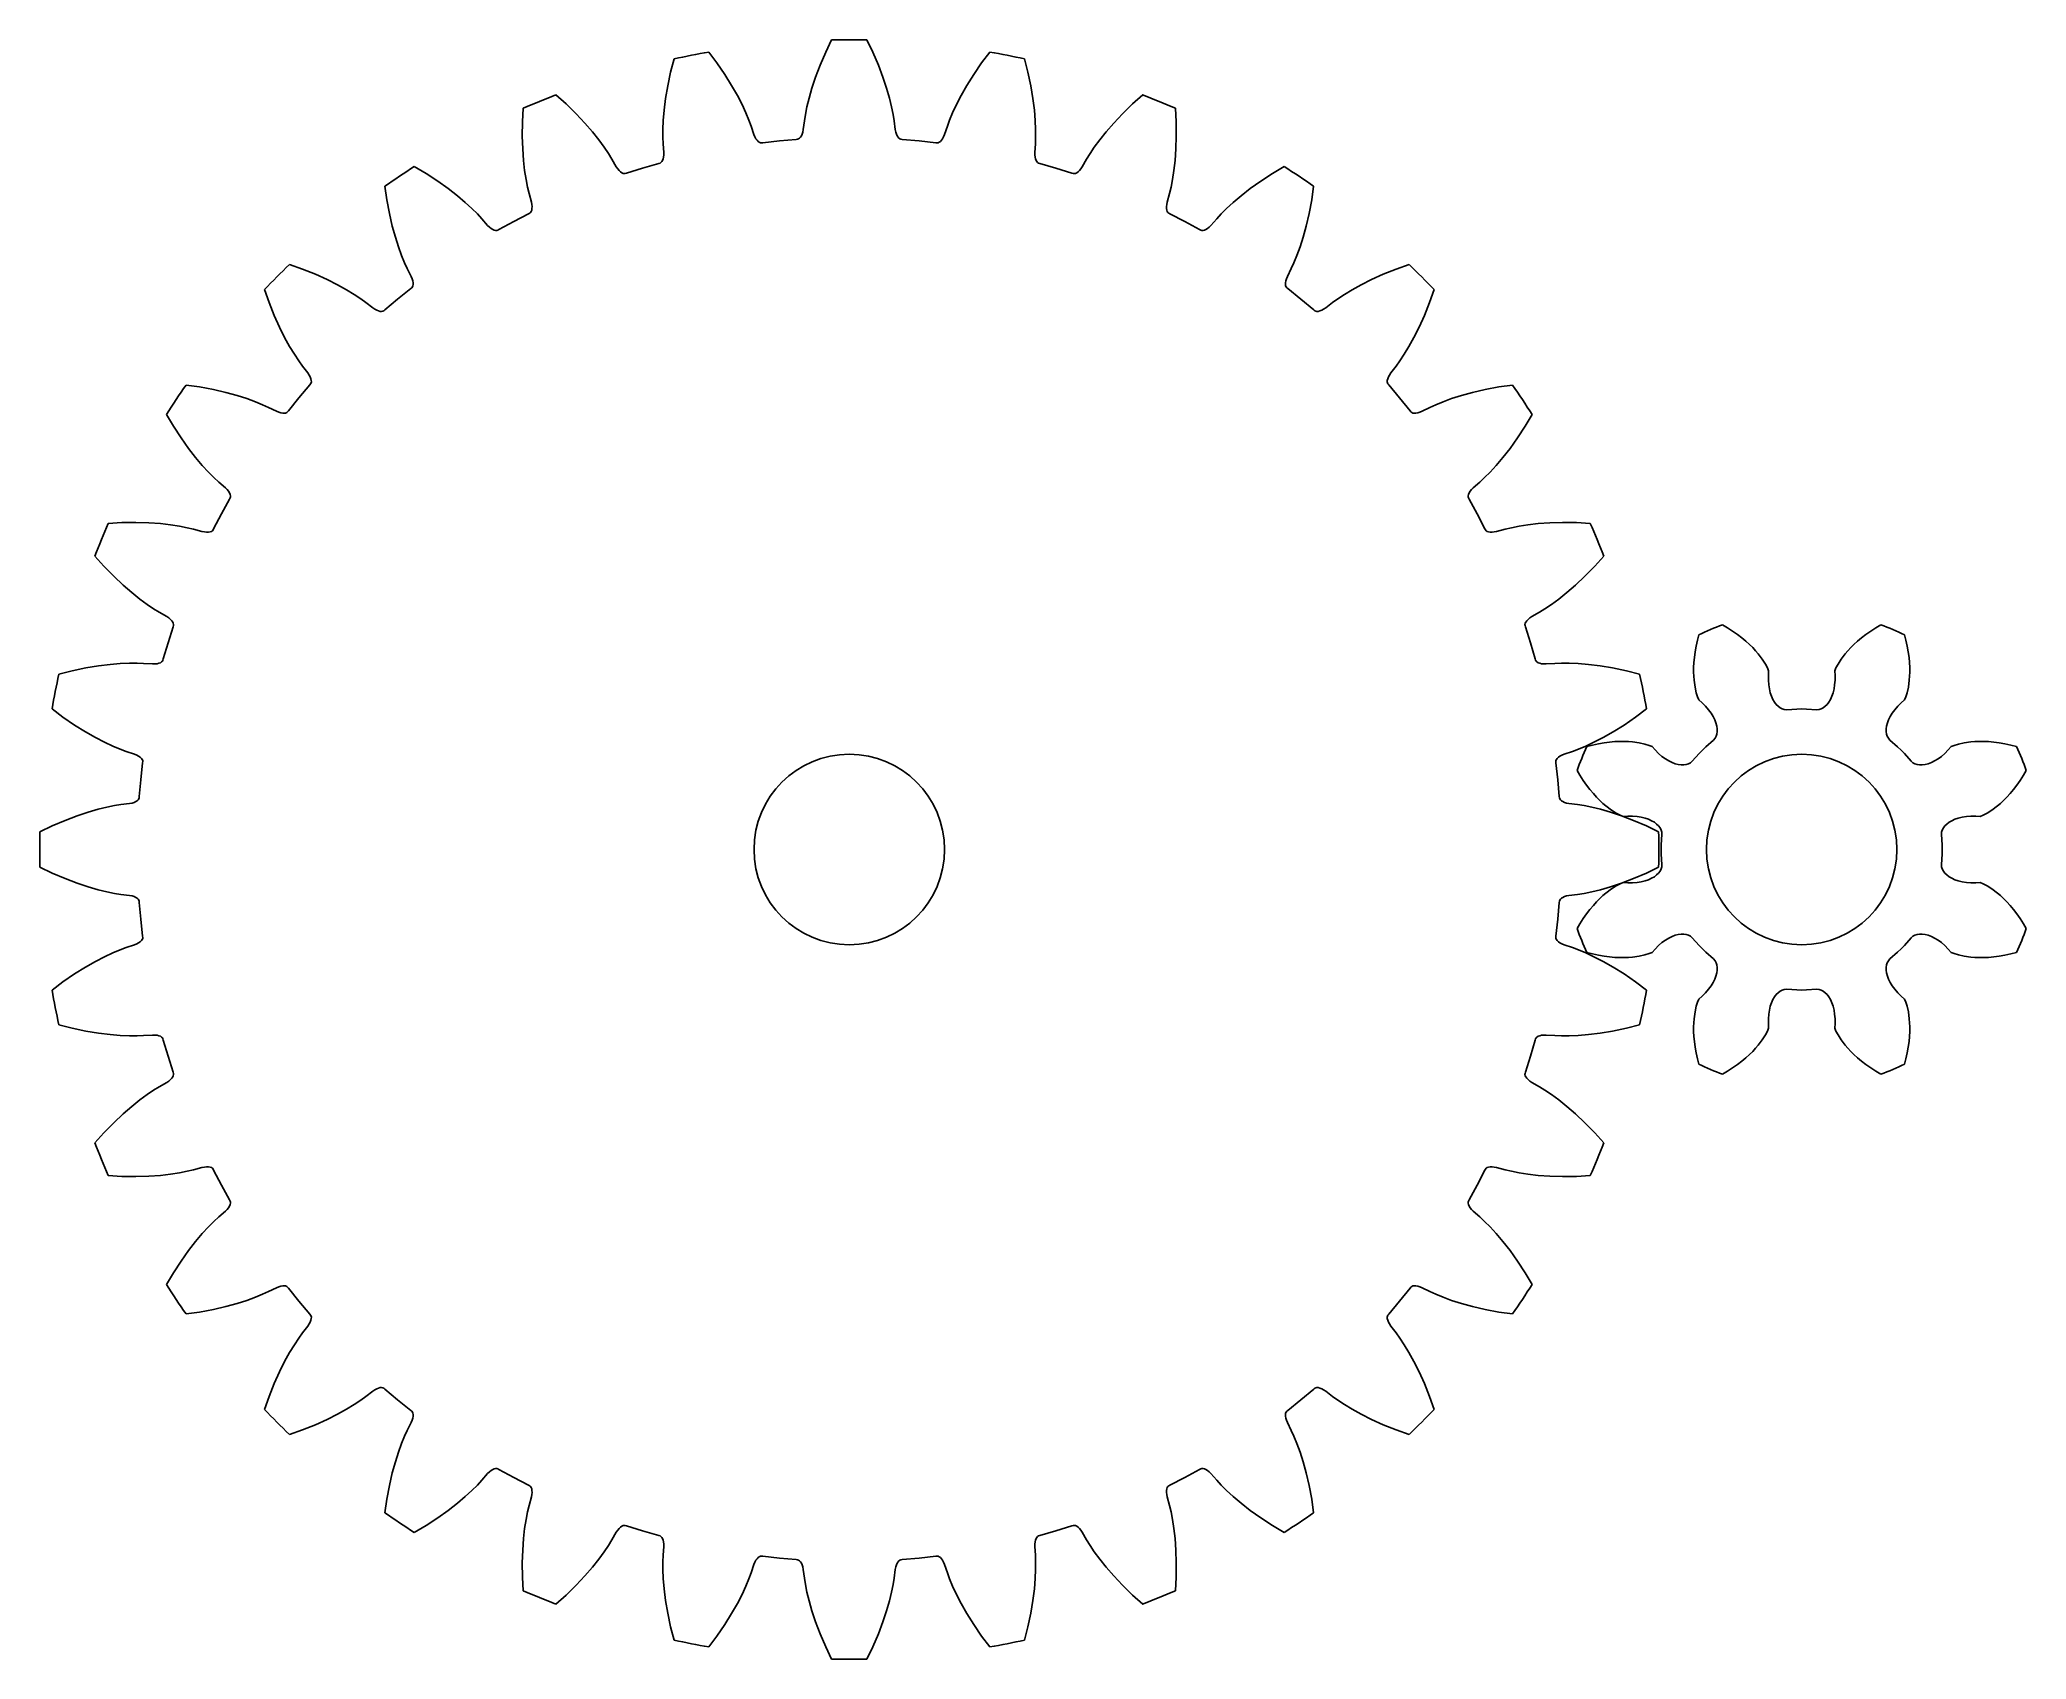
# Model space of a CAD drawing. Extents: x -17 to 24.7, y -17 to 17.
import ezdxf

# ---------------------------------------------------------------- set-up
doc = ezdxf.new("R2010")
doc.units = 0

msp = doc.modelspace()

# ---------------------------------------------------------------- linework, layer by layer
for centre in [(0, 0), (0, 0), (20, 0), (20, 0)]:
    msp.add_circle(centre, 2)
at = {"layer": 'layer0'}
for p, q in [((18.339, 4.716), (18.442, 4.656)), ((18.442, 4.656), (18.55, 4.587)), ((21.45, 4.587), (21.558, 4.656)), ((21.558, 4.656), (21.661, 4.716)), ((17.761, 4.147), (17.782, 4.269)), ((17.782, 4.269), (17.81, 4.394)), ((17.81, 4.394), (17.84, 4.509)), ((18.55, 4.587), (18.651, 4.516)), ((18.651, 4.516), (18.742, 4.446)), ((18.742, 4.446), (18.827, 4.375)), ((18.827, 4.375), (18.902, 4.307)), ((18.902, 4.307), (18.971, 4.239)), ((18.971, 4.239), (19.032, 4.174)), ((19.032, 4.174), (19.086, 4.11)), ((20.914, 4.11), (20.968, 4.174)), ((20.968, 4.174), (21.029, 4.239)), ((21.029, 4.239), (21.098, 4.307)), ((21.098, 4.307), (21.173, 4.375)), ((21.173, 4.375), (21.258, 4.446)), ((21.258, 4.446), (21.349, 4.516)), ((21.349, 4.516), (21.45, 4.587)), ((22.16, 4.509), (22.19, 4.394)), ((22.19, 4.394), (22.218, 4.269)), ((22.218, 4.269), (22.239, 4.147)), ((17.73, 3.726), (17.731, 3.822)), ((17.731, 3.822), (17.736, 3.923)), ((17.736, 3.923), (17.746, 4.033)), ((17.746, 4.033), (17.761, 4.147)), ((19.086, 4.11), (19.173, 3.995)), ((19.173, 3.995), (19.237, 3.893)), ((19.237, 3.893), (19.28, 3.812)), ((19.28, 3.812), (19.306, 3.749)), ((20.694, 3.749), (20.72, 3.812)), ((20.72, 3.812), (20.763, 3.893)), ((20.763, 3.893), (20.827, 3.995)), ((20.827, 3.995), (20.914, 4.11)), ((22.239, 4.147), (22.254, 4.033)), ((22.254, 4.033), (22.264, 3.923)), ((22.264, 3.923), (22.269, 3.822)), ((22.269, 3.822), (22.27, 3.726)), ((17.733, 3.636), (17.73, 3.726)), ((17.74, 3.553), (17.733, 3.636)), ((17.76, 3.41), (17.74, 3.553)), ((17.787, 3.292), (17.76, 3.41)), ((19.306, 3.749), (19.3, 3.654)), ((19.3, 3.654), (19.3, 3.553)), ((19.3, 3.553), (19.308, 3.458)), ((19.308, 3.458), (19.321, 3.37)), ((19.321, 3.37), (19.341, 3.289)), ((20.659, 3.289), (20.679, 3.37)), ((20.679, 3.37), (20.692, 3.458)), ((20.692, 3.458), (20.7, 3.553)), ((20.7, 3.654), (20.694, 3.749)), ((20.7, 3.553), (20.7, 3.654)), ((22.24, 3.41), (22.213, 3.292)), ((22.26, 3.553), (22.24, 3.41)), ((22.267, 3.636), (22.26, 3.553)), ((22.27, 3.726), (22.267, 3.636)), ((17.814, 3.205), (17.787, 3.292)), ((17.84, 3.142), (17.814, 3.205)), ((17.911, 3.079), (17.84, 3.142)), ((17.983, 3.007), (17.911, 3.079)), ((18.045, 2.935), (17.983, 3.007)), ((18.097, 2.863), (18.045, 2.935)), ((19.341, 3.289), (19.366, 3.216)), ((19.366, 3.216), (19.395, 3.151)), ((19.395, 3.151), (19.429, 3.094)), ((19.429, 3.094), (19.466, 3.046)), ((19.466, 3.046), (19.506, 3.006)), ((19.506, 3.006), (19.548, 2.975)), ((19.548, 2.975), (19.591, 2.952)), ((19.591, 2.952), (19.635, 2.939)), ((19.635, 2.939), (19.685, 2.934)), ((19.685, 2.934), (19.899, 2.948)), ((19.899, 2.948), (20, 2.95)), ((20, 2.95), (20.101, 2.948)), ((20.101, 2.948), (20.315, 2.934)), ((20.315, 2.934), (20.365, 2.939)), ((20.365, 2.939), (20.409, 2.952)), ((20.409, 2.952), (20.452, 2.975)), ((20.452, 2.975), (20.494, 3.006)), ((20.494, 3.006), (20.534, 3.046)), ((20.534, 3.046), (20.571, 3.094)), ((20.571, 3.094), (20.605, 3.151)), ((20.605, 3.151), (20.634, 3.216)), ((20.634, 3.216), (20.659, 3.289)), ((21.955, 2.935), (21.903, 2.863)), ((22.017, 3.007), (21.955, 2.935)), ((22.089, 3.079), (22.017, 3.007)), ((22.16, 3.142), (22.089, 3.079)), ((22.186, 3.205), (22.16, 3.142)), ((22.213, 3.292), (22.186, 3.205)), ((18.14, 2.792), (18.097, 2.863)), ((18.174, 2.723), (18.14, 2.792)), ((18.199, 2.656), (18.174, 2.723)), ((18.216, 2.592), (18.199, 2.656)), ((18.224, 2.531), (18.216, 2.592)), ((18.224, 2.475), (18.224, 2.531)), ((21.784, 2.592), (21.776, 2.531)), ((21.776, 2.531), (21.776, 2.475)), ((21.801, 2.656), (21.784, 2.592)), ((21.826, 2.723), (21.801, 2.656)), ((21.86, 2.792), (21.826, 2.723)), ((21.903, 2.863), (21.86, 2.792)), ((15.491, 2.16), (15.606, 2.19)), ((15.606, 2.19), (15.731, 2.218)), ((15.731, 2.218), (15.853, 2.239)), ((15.853, 2.239), (15.967, 2.254)), ((15.967, 2.254), (16.077, 2.264)), ((16.077, 2.264), (16.178, 2.269)), ((16.178, 2.269), (16.274, 2.27)), ((16.274, 2.27), (16.364, 2.267)), ((16.364, 2.267), (16.447, 2.26)), ((16.447, 2.26), (16.59, 2.24)), ((16.59, 2.24), (16.708, 2.213)), ((16.708, 2.213), (16.795, 2.186)), ((16.795, 2.186), (16.858, 2.16)), ((16.858, 2.16), (16.921, 2.089)), ((16.921, 2.089), (16.993, 2.017)), ((17.844, 2.014), (17.914, 2.086)), ((17.914, 2.086), (17.986, 2.156)), ((17.986, 2.156), (18.148, 2.297)), ((18.148, 2.297), (18.18, 2.336)), ((18.18, 2.336), (18.202, 2.377)), ((18.202, 2.377), (18.216, 2.423)), ((18.216, 2.423), (18.224, 2.475)), ((21.776, 2.475), (21.784, 2.423)), ((21.784, 2.423), (21.798, 2.377)), ((21.798, 2.377), (21.82, 2.336)), ((21.82, 2.336), (21.852, 2.297)), ((21.852, 2.297), (22.014, 2.156)), ((22.014, 2.156), (22.086, 2.086)), ((22.086, 2.086), (22.156, 2.014)), ((23.007, 2.017), (23.079, 2.089)), ((23.079, 2.089), (23.142, 2.16)), ((23.142, 2.16), (23.205, 2.186)), ((23.205, 2.186), (23.292, 2.213)), ((23.292, 2.213), (23.41, 2.24)), ((23.41, 2.24), (23.553, 2.26)), ((23.553, 2.26), (23.636, 2.267)), ((23.636, 2.267), (23.726, 2.27)), ((23.726, 2.27), (23.822, 2.269)), ((23.822, 2.269), (23.923, 2.264)), ((23.923, 2.264), (24.033, 2.254)), ((24.033, 2.254), (24.147, 2.239)), ((24.147, 2.239), (24.269, 2.218)), ((24.269, 2.218), (24.394, 2.19)), ((24.394, 2.19), (24.509, 2.16)), ((16.993, 2.017), (17.065, 1.955)), ((17.065, 1.955), (17.137, 1.903)), ((17.137, 1.903), (17.208, 1.86)), ((17.208, 1.86), (17.277, 1.826)), ((17.277, 1.826), (17.344, 1.801)), ((17.344, 1.801), (17.408, 1.784)), ((17.408, 1.784), (17.469, 1.776)), ((17.469, 1.776), (17.525, 1.776)), ((17.525, 1.776), (17.577, 1.784)), ((17.577, 1.784), (17.623, 1.798)), ((17.623, 1.798), (17.664, 1.82)), ((17.664, 1.82), (17.703, 1.852)), ((17.703, 1.852), (17.844, 2.014)), ((22.156, 2.014), (22.297, 1.852)), ((22.297, 1.852), (22.336, 1.82)), ((22.336, 1.82), (22.377, 1.798)), ((22.377, 1.798), (22.423, 1.784)), ((22.423, 1.784), (22.475, 1.776)), ((22.475, 1.776), (22.531, 1.776)), ((22.531, 1.776), (22.592, 1.784)), ((22.592, 1.784), (22.656, 1.801)), ((22.656, 1.801), (22.723, 1.826)), ((22.723, 1.826), (22.792, 1.86)), ((22.792, 1.86), (22.863, 1.903)), ((22.863, 1.903), (22.935, 1.955)), ((22.935, 1.955), (23.007, 2.017)), ((15.344, 1.558), (15.284, 1.661)), ((15.413, 1.45), (15.344, 1.558)), ((15.484, 1.349), (15.413, 1.45)), ((15.554, 1.258), (15.484, 1.349)), ((15.625, 1.173), (15.554, 1.258)), ((24.446, 1.258), (24.375, 1.173)), ((24.516, 1.349), (24.446, 1.258)), ((24.587, 1.45), (24.516, 1.349)), ((24.656, 1.558), (24.587, 1.45)), ((24.716, 1.661), (24.656, 1.558)), ((15.693, 1.098), (15.625, 1.173)), ((15.761, 1.029), (15.693, 1.098)), ((15.826, 0.968), (15.761, 1.029)), ((15.89, 0.914), (15.826, 0.968)), ((16.005, 0.827), (15.89, 0.914)), ((24.11, 0.914), (23.995, 0.827)), ((24.174, 0.968), (24.11, 0.914)), ((24.239, 1.029), (24.174, 0.968)), ((24.307, 1.098), (24.239, 1.029)), ((24.375, 1.173), (24.307, 1.098)), ((16.107, 0.763), (16.005, 0.827)), ((16.188, 0.72), (16.107, 0.763)), ((16.251, 0.694), (16.188, 0.72)), ((16.346, 0.7), (16.251, 0.694)), ((16.447, 0.7), (16.346, 0.7)), ((16.542, 0.692), (16.447, 0.7)), ((16.63, 0.679), (16.542, 0.692)), ((16.711, 0.659), (16.63, 0.679)), ((16.784, 0.634), (16.711, 0.659)), ((16.849, 0.605), (16.784, 0.634)), ((16.906, 0.571), (16.849, 0.605)), ((16.954, 0.534), (16.906, 0.571)), ((16.994, 0.494), (16.954, 0.534)), ((17.025, 0.452), (16.994, 0.494)), ((17.048, 0.409), (17.025, 0.452)), ((22.975, 0.452), (22.952, 0.409)), ((23.006, 0.494), (22.975, 0.452)), ((23.046, 0.534), (23.006, 0.494)), ((23.094, 0.571), (23.046, 0.534)), ((23.151, 0.605), (23.094, 0.571)), ((23.216, 0.634), (23.151, 0.605)), ((23.289, 0.659), (23.216, 0.634)), ((23.37, 0.679), (23.289, 0.659)), ((23.458, 0.692), (23.37, 0.679)), ((23.553, 0.7), (23.458, 0.692)), ((23.654, 0.7), (23.553, 0.7)), ((23.749, 0.694), (23.654, 0.7)), ((23.812, 0.72), (23.749, 0.694)), ((23.893, 0.763), (23.812, 0.72)), ((23.995, 0.827), (23.893, 0.763)), ((17.061, 0.365), (17.048, 0.409)), ((17.05, 0), (17.052, 0.101)), ((17.052, -0.101), (17.05, 0)), ((17.052, 0.101), (17.066, 0.315)), ((17.066, 0.315), (17.061, 0.365)), ((22.939, 0.365), (22.934, 0.315)), ((22.934, 0.315), (22.948, 0.101)), ((22.952, 0.409), (22.939, 0.365)), ((22.948, 0.101), (22.95, 0)), ((22.95, 0), (22.948, -0.101)), ((17.025, -0.452), (17.048, -0.409)), ((17.048, -0.409), (17.061, -0.365)), ((17.066, -0.315), (17.052, -0.101)), ((17.061, -0.365), (17.066, -0.315)), ((22.948, -0.101), (22.934, -0.315)), ((22.934, -0.315), (22.939, -0.365)), ((22.939, -0.365), (22.952, -0.409)), ((22.952, -0.409), (22.975, -0.452)), ((15.89, -0.914), (16.005, -0.827)), ((16.005, -0.827), (16.107, -0.763)), ((16.107, -0.763), (16.188, -0.72)), ((16.188, -0.72), (16.251, -0.694)), ((16.251, -0.694), (16.346, -0.7)), ((16.346, -0.7), (16.447, -0.7)), ((16.447, -0.7), (16.542, -0.692)), ((16.542, -0.692), (16.63, -0.679)), ((16.63, -0.679), (16.711, -0.659)), ((16.711, -0.659), (16.784, -0.634)), ((16.784, -0.634), (16.849, -0.605)), ((16.849, -0.605), (16.906, -0.571)), ((16.906, -0.571), (16.954, -0.534)), ((16.954, -0.534), (16.994, -0.494)), ((16.994, -0.494), (17.025, -0.452)), ((22.975, -0.452), (23.006, -0.494)), ((23.006, -0.494), (23.046, -0.534)), ((23.046, -0.534), (23.094, -0.571)), ((23.094, -0.571), (23.151, -0.605)), ((23.151, -0.605), (23.216, -0.634)), ((23.216, -0.634), (23.289, -0.659)), ((23.289, -0.659), (23.37, -0.679)), ((23.37, -0.679), (23.458, -0.692)), ((23.458, -0.692), (23.553, -0.7)), ((23.553, -0.7), (23.654, -0.7)), ((23.654, -0.7), (23.749, -0.694)), ((23.749, -0.694), (23.812, -0.72)), ((23.812, -0.72), (23.893, -0.763)), ((23.893, -0.763), (23.995, -0.827)), ((23.995, -0.827), (24.11, -0.914)), ((15.554, -1.258), (15.625, -1.173)), ((15.625, -1.173), (15.693, -1.098)), ((15.693, -1.098), (15.761, -1.029)), ((15.761, -1.029), (15.826, -0.968)), ((15.826, -0.968), (15.89, -0.914)), ((24.11, -0.914), (24.174, -0.968)), ((24.174, -0.968), (24.239, -1.029)), ((24.239, -1.029), (24.307, -1.098)), ((24.307, -1.098), (24.375, -1.173)), ((24.375, -1.173), (24.446, -1.258)), ((15.284, -1.661), (15.344, -1.558)), ((15.344, -1.558), (15.413, -1.45)), ((15.413, -1.45), (15.484, -1.349)), ((15.484, -1.349), (15.554, -1.258)), ((24.446, -1.258), (24.516, -1.349)), ((24.516, -1.349), (24.587, -1.45)), ((24.587, -1.45), (24.656, -1.558)), ((24.656, -1.558), (24.716, -1.661)), ((16.993, -2.017), (16.921, -2.089)), ((17.065, -1.955), (16.993, -2.017)), ((17.137, -1.903), (17.065, -1.955)), ((17.208, -1.86), (17.137, -1.903)), ((17.277, -1.826), (17.208, -1.86)), ((17.344, -1.801), (17.277, -1.826)), ((17.408, -1.784), (17.344, -1.801)), ((17.469, -1.776), (17.408, -1.784)), ((17.525, -1.776), (17.469, -1.776)), ((17.577, -1.784), (17.525, -1.776)), ((17.623, -1.798), (17.577, -1.784)), ((17.664, -1.82), (17.623, -1.798)), ((17.703, -1.852), (17.664, -1.82)), ((17.844, -2.014), (17.703, -1.852)), ((17.914, -2.086), (17.844, -2.014)), ((22.156, -2.014), (22.086, -2.086)), ((22.297, -1.852), (22.156, -2.014)), ((22.336, -1.82), (22.297, -1.852)), ((22.377, -1.798), (22.336, -1.82)), ((22.423, -1.784), (22.377, -1.798)), ((22.475, -1.776), (22.423, -1.784)), ((22.531, -1.776), (22.475, -1.776)), ((22.592, -1.784), (22.531, -1.776)), ((22.656, -1.801), (22.592, -1.784)), ((22.723, -1.826), (22.656, -1.801)), ((22.792, -1.86), (22.723, -1.826)), ((22.863, -1.903), (22.792, -1.86)), ((22.935, -1.955), (22.863, -1.903)), ((23.007, -2.017), (22.935, -1.955)), ((23.079, -2.089), (23.007, -2.017)), ((15.606, -2.19), (15.491, -2.16)), ((15.731, -2.218), (15.606, -2.19)), ((15.853, -2.239), (15.731, -2.218)), ((15.967, -2.254), (15.853, -2.239)), ((16.077, -2.264), (15.967, -2.254)), ((16.178, -2.269), (16.077, -2.264)), ((16.274, -2.27), (16.178, -2.269)), ((16.364, -2.267), (16.274, -2.27)), ((16.447, -2.26), (16.364, -2.267)), ((16.59, -2.24), (16.447, -2.26)), ((16.708, -2.213), (16.59, -2.24)), ((16.795, -2.186), (16.708, -2.213)), ((16.858, -2.16), (16.795, -2.186)), ((16.921, -2.089), (16.858, -2.16)), ((17.986, -2.156), (17.914, -2.086)), ((18.148, -2.297), (17.986, -2.156)), ((18.18, -2.336), (18.148, -2.297)), ((18.202, -2.377), (18.18, -2.336)), ((18.216, -2.423), (18.202, -2.377)), ((18.224, -2.475), (18.216, -2.423)), ((18.224, -2.531), (18.224, -2.475)), ((21.784, -2.423), (21.776, -2.475)), ((21.776, -2.475), (21.776, -2.531)), ((21.798, -2.377), (21.784, -2.423)), ((21.82, -2.336), (21.798, -2.377)), ((21.852, -2.297), (21.82, -2.336)), ((22.014, -2.156), (21.852, -2.297)), ((22.086, -2.086), (22.014, -2.156)), ((23.142, -2.16), (23.079, -2.089)), ((23.205, -2.186), (23.142, -2.16)), ((23.292, -2.213), (23.205, -2.186)), ((23.41, -2.24), (23.292, -2.213)), ((23.553, -2.26), (23.41, -2.24)), ((23.636, -2.267), (23.553, -2.26)), ((23.726, -2.27), (23.636, -2.267)), ((23.822, -2.269), (23.726, -2.27)), ((23.923, -2.264), (23.822, -2.269)), ((24.033, -2.254), (23.923, -2.264)), ((24.147, -2.239), (24.033, -2.254)), ((24.269, -2.218), (24.147, -2.239)), ((24.394, -2.19), (24.269, -2.218)), ((24.509, -2.16), (24.394, -2.19)), ((18.045, -2.935), (18.097, -2.863)), ((18.097, -2.863), (18.14, -2.792)), ((18.14, -2.792), (18.174, -2.723)), ((18.174, -2.723), (18.199, -2.656)), ((18.199, -2.656), (18.216, -2.592)), ((18.216, -2.592), (18.224, -2.531)), ((21.776, -2.531), (21.784, -2.592)), ((21.784, -2.592), (21.801, -2.656)), ((21.801, -2.656), (21.826, -2.723)), ((21.826, -2.723), (21.86, -2.792)), ((21.86, -2.792), (21.903, -2.863)), ((21.903, -2.863), (21.955, -2.935)), ((17.76, -3.41), (17.787, -3.292)), ((17.787, -3.292), (17.814, -3.205)), ((17.814, -3.205), (17.84, -3.142)), ((17.84, -3.142), (17.911, -3.079)), ((17.911, -3.079), (17.983, -3.007)), ((17.983, -3.007), (18.045, -2.935)), ((19.341, -3.289), (19.321, -3.37)), ((19.366, -3.216), (19.341, -3.289)), ((19.395, -3.151), (19.366, -3.216)), ((19.429, -3.094), (19.395, -3.151)), ((19.466, -3.046), (19.429, -3.094)), ((19.506, -3.006), (19.466, -3.046)), ((19.548, -2.975), (19.506, -3.006)), ((19.591, -2.952), (19.548, -2.975)), ((19.635, -2.939), (19.591, -2.952)), ((19.685, -2.934), (19.635, -2.939)), ((19.899, -2.948), (19.685, -2.934)), ((20, -2.95), (19.899, -2.948)), ((20.101, -2.948), (20, -2.95)), ((20.315, -2.934), (20.101, -2.948)), ((20.365, -2.939), (20.315, -2.934)), ((20.409, -2.952), (20.365, -2.939)), ((20.452, -2.975), (20.409, -2.952)), ((20.494, -3.006), (20.452, -2.975)), ((20.534, -3.046), (20.494, -3.006)), ((20.571, -3.094), (20.534, -3.046)), ((20.605, -3.151), (20.571, -3.094)), ((20.634, -3.216), (20.605, -3.151)), ((20.659, -3.289), (20.634, -3.216)), ((20.679, -3.37), (20.659, -3.289)), ((21.955, -2.935), (22.017, -3.007)), ((22.017, -3.007), (22.089, -3.079)), ((22.089, -3.079), (22.16, -3.142)), ((22.16, -3.142), (22.186, -3.205)), ((22.186, -3.205), (22.213, -3.292)), ((22.213, -3.292), (22.24, -3.41)), ((17.73, -3.726), (17.733, -3.636)), ((17.731, -3.822), (17.73, -3.726)), ((17.733, -3.636), (17.74, -3.553)), ((17.74, -3.553), (17.76, -3.41)), ((19.306, -3.749), (19.28, -3.812)), ((19.308, -3.458), (19.3, -3.553)), ((19.3, -3.553), (19.3, -3.654)), ((19.3, -3.654), (19.306, -3.749)), ((19.321, -3.37), (19.308, -3.458)), ((20.692, -3.458), (20.679, -3.37)), ((20.7, -3.553), (20.692, -3.458)), ((20.694, -3.749), (20.7, -3.654)), ((20.72, -3.812), (20.694, -3.749)), ((20.7, -3.654), (20.7, -3.553)), ((22.24, -3.41), (22.26, -3.553)), ((22.26, -3.553), (22.267, -3.636)), ((22.267, -3.636), (22.27, -3.726)), ((22.27, -3.726), (22.269, -3.822)), ((17.736, -3.923), (17.731, -3.822)), ((17.746, -4.033), (17.736, -3.923)), ((17.761, -4.147), (17.746, -4.033)), ((17.782, -4.269), (17.761, -4.147)), ((19.086, -4.11), (19.032, -4.174)), ((19.173, -3.995), (19.086, -4.11)), ((19.237, -3.893), (19.173, -3.995)), ((19.28, -3.812), (19.237, -3.893)), ((20.763, -3.893), (20.72, -3.812)), ((20.827, -3.995), (20.763, -3.893)), ((20.914, -4.11), (20.827, -3.995)), ((20.968, -4.174), (20.914, -4.11)), ((22.239, -4.147), (22.218, -4.269)), ((22.254, -4.033), (22.239, -4.147)), ((22.264, -3.923), (22.254, -4.033)), ((22.269, -3.822), (22.264, -3.923)), ((17.81, -4.394), (17.782, -4.269)), ((17.84, -4.509), (17.81, -4.394)), ((18.55, -4.587), (18.442, -4.656)), ((18.651, -4.516), (18.55, -4.587)), ((18.742, -4.446), (18.651, -4.516)), ((18.827, -4.375), (18.742, -4.446)), ((18.902, -4.307), (18.827, -4.375)), ((18.971, -4.239), (18.902, -4.307)), ((19.032, -4.174), (18.971, -4.239)), ((21.029, -4.239), (20.968, -4.174)), ((21.098, -4.307), (21.029, -4.239)), ((21.173, -4.375), (21.098, -4.307)), ((21.258, -4.446), (21.173, -4.375)), ((21.349, -4.516), (21.258, -4.446)), ((21.45, -4.587), (21.349, -4.516)), ((21.558, -4.656), (21.45, -4.587)), ((22.19, -4.394), (22.16, -4.509)), ((22.218, -4.269), (22.19, -4.394)), ((18.442, -4.656), (18.339, -4.716)), ((21.661, -4.716), (21.558, -4.656))]:
    msp.add_line(p, q, dxfattribs=at)
for start, end in [(109.4009, 115.5991), (64.4009, 70.5991), (154.4009, 160.5991), (19.4009, 25.5991), (199.4009, 205.5991), (334.4009, 340.5991), (244.4009, 250.5991), (289.4009, 295.5991)]:
    msp.add_arc((20, 0), 5, start, end, dxfattribs=at)
at = {"layer": 'layer1'}
for p, q in [((-2.951, 16.742), (-2.78, 16.513)), ((-0.611, 16.466), (-0.495, 16.738)), ((-0.495, 16.738), (-0.371, 16.996)), ((0.371, 16.996), (0.495, 16.738)), ((0.495, 16.738), (0.611, 16.466)), ((2.78, 16.513), (2.951, 16.742)), ((-3.812, 16.03), (-3.751, 16.32)), ((-3.751, 16.32), (-3.68, 16.597)), ((-2.78, 16.513), (-2.613, 16.269)), ((-0.707, 16.214), (-0.611, 16.466)), ((0.611, 16.466), (0.707, 16.214)), ((2.613, 16.269), (2.78, 16.513)), ((3.68, 16.597), (3.751, 16.32)), ((3.751, 16.32), (3.812, 16.03)), ((-3.857, 15.765), (-3.812, 16.03)), ((-2.613, 16.269), (-2.47, 16.041)), ((-2.47, 16.041), (-2.349, 15.83)), ((-0.844, 15.776), (-0.784, 15.984)), ((-0.784, 15.984), (-0.707, 16.214)), ((0.707, 16.214), (0.784, 15.984)), ((0.784, 15.984), (0.844, 15.776)), ((2.349, 15.83), (2.47, 16.041)), ((2.47, 16.041), (2.613, 16.269)), ((3.812, 16.03), (3.857, 15.765)), ((-6.862, 15.274), (-6.847, 15.56)), ((-6.161, 15.844), (-5.948, 15.653)), ((-5.948, 15.653), (-5.736, 15.447)), ((-5.736, 15.447), (-5.552, 15.251)), ((-3.905, 15.308), (-3.887, 15.524)), ((-3.887, 15.524), (-3.857, 15.765)), ((-2.349, 15.83), (-2.25, 15.638)), ((-2.25, 15.638), (-2.17, 15.465)), ((-2.17, 15.465), (-2.107, 15.314)), ((-0.921, 15.431), (-0.889, 15.591)), ((-0.889, 15.591), (-0.844, 15.776)), ((0.844, 15.776), (0.889, 15.591)), ((0.889, 15.591), (0.921, 15.431)), ((2.107, 15.314), (2.17, 15.465)), ((2.17, 15.465), (2.25, 15.638)), ((2.25, 15.638), (2.349, 15.83)), ((3.857, 15.765), (3.887, 15.524)), ((3.887, 15.524), (3.905, 15.308)), ((5.552, 15.251), (5.736, 15.447)), ((5.736, 15.447), (5.948, 15.653)), ((5.948, 15.653), (6.161, 15.844)), ((6.847, 15.56), (6.862, 15.274)), ((-6.866, 14.979), (-6.862, 15.274)), ((-5.552, 15.251), (-5.392, 15.067)), ((-5.392, 15.067), (-5.258, 14.898)), ((-3.913, 15.118), (-3.905, 15.308)), ((-3.913, 14.955), (-3.913, 15.118)), ((-2.107, 15.314), (-2.06, 15.185)), ((-2.06, 15.185), (-2.002, 15.011)), ((-1.006, 14.982), (-0.99, 15.019)), ((-0.99, 15.019), (-0.976, 15.062)), ((-0.976, 15.062), (-0.965, 15.113)), ((-0.965, 15.113), (-0.942, 15.295)), ((-0.942, 15.295), (-0.921, 15.431)), ((0.921, 15.431), (0.942, 15.295)), ((0.942, 15.295), (0.965, 15.113)), ((0.965, 15.113), (0.976, 15.062)), ((0.976, 15.062), (0.99, 15.019)), ((0.99, 15.019), (1.006, 14.982)), ((2.002, 15.011), (2.06, 15.185)), ((2.06, 15.185), (2.107, 15.314)), ((3.905, 15.308), (3.913, 15.118)), ((3.913, 15.118), (3.913, 14.955)), ((5.258, 14.898), (5.392, 15.067)), ((5.392, 15.067), (5.552, 15.251)), ((6.862, 15.274), (6.866, 14.979)), ((-6.858, 14.71), (-6.866, 14.979)), ((-6.841, 14.467), (-6.858, 14.71)), ((-5.258, 14.898), (-5.145, 14.744)), ((-5.145, 14.744), (-5.055, 14.609)), ((-5.055, 14.609), (-4.983, 14.491)), ((-3.908, 14.818), (-3.913, 14.955)), ((-3.895, 14.634), (-3.908, 14.818)), ((-3.896, 14.582), (-3.895, 14.634)), ((-2.002, 15.011), (-1.981, 14.963)), ((-1.981, 14.963), (-1.959, 14.923)), ((-1.959, 14.923), (-1.936, 14.891)), ((-1.936, 14.891), (-1.913, 14.866)), ((-1.913, 14.866), (-1.89, 14.848)), ((-1.89, 14.848), (-1.867, 14.838)), ((-1.867, 14.838), (-1.844, 14.836)), ((-1.844, 14.836), (-1.817, 14.839)), ((-1.817, 14.839), (-1.465, 14.878)), ((-1.465, 14.878), (-1.113, 14.909)), ((-1.113, 14.909), (-1.086, 14.911)), ((-1.086, 14.911), (-1.064, 14.918)), ((-1.064, 14.918), (-1.044, 14.932)), ((-1.044, 14.932), (-1.024, 14.953)), ((-1.024, 14.953), (-1.006, 14.982)), ((1.006, 14.982), (1.024, 14.953)), ((1.024, 14.953), (1.044, 14.932)), ((1.044, 14.932), (1.064, 14.918)), ((1.064, 14.918), (1.086, 14.911)), ((1.086, 14.911), (1.113, 14.909)), ((1.113, 14.909), (1.465, 14.878)), ((1.465, 14.878), (1.817, 14.839)), ((1.817, 14.839), (1.844, 14.836)), ((1.844, 14.836), (1.867, 14.838)), ((1.867, 14.838), (1.89, 14.848)), ((1.89, 14.848), (1.913, 14.866)), ((1.913, 14.866), (1.936, 14.891)), ((1.936, 14.891), (1.959, 14.923)), ((1.959, 14.923), (1.981, 14.963)), ((1.981, 14.963), (2.002, 15.011)), ((3.908, 14.818), (3.895, 14.634)), ((3.895, 14.634), (3.896, 14.582)), ((3.913, 14.955), (3.908, 14.818)), ((4.983, 14.491), (5.055, 14.609)), ((5.055, 14.609), (5.145, 14.744)), ((5.145, 14.744), (5.258, 14.898)), ((6.858, 14.71), (6.841, 14.467)), ((6.866, 14.979), (6.858, 14.71)), ((-9.134, 14.338), (-8.888, 14.192)), ((-8.888, 14.192), (-8.64, 14.031)), ((-6.817, 14.252), (-6.841, 14.467)), ((-6.788, 14.064), (-6.817, 14.252)), ((-4.983, 14.491), (-4.892, 14.332)), ((-4.892, 14.332), (-4.862, 14.289)), ((-4.862, 14.289), (-4.832, 14.254)), ((-4.832, 14.254), (-4.804, 14.227)), ((-4.804, 14.227), (-4.776, 14.207)), ((-4.776, 14.207), (-4.75, 14.195)), ((-4.75, 14.195), (-4.726, 14.189)), ((-4.726, 14.189), (-4.703, 14.191)), ((-4.703, 14.191), (-4.677, 14.2)), ((-4.677, 14.2), (-4.34, 14.306)), ((-4.34, 14.306), (-4, 14.405)), ((-4, 14.405), (-3.974, 14.412)), ((-3.974, 14.412), (-3.954, 14.423)), ((-3.954, 14.423), (-3.937, 14.441)), ((-3.937, 14.441), (-3.922, 14.466)), ((-3.922, 14.466), (-3.91, 14.498)), ((-3.91, 14.498), (-3.901, 14.537)), ((-3.901, 14.537), (-3.896, 14.582)), ((3.896, 14.582), (3.901, 14.537)), ((3.901, 14.537), (3.91, 14.498)), ((3.91, 14.498), (3.922, 14.466)), ((3.922, 14.466), (3.937, 14.441)), ((3.937, 14.441), (3.954, 14.423)), ((3.954, 14.423), (3.974, 14.412)), ((3.974, 14.412), (4, 14.405)), ((4, 14.405), (4.34, 14.306)), ((4.34, 14.306), (4.677, 14.2)), ((4.677, 14.2), (4.703, 14.191)), ((4.703, 14.191), (4.726, 14.189)), ((4.726, 14.189), (4.75, 14.195)), ((4.75, 14.195), (4.776, 14.207)), ((4.776, 14.207), (4.804, 14.227)), ((4.804, 14.227), (4.832, 14.254)), ((4.832, 14.254), (4.862, 14.289)), ((4.862, 14.289), (4.892, 14.332)), ((4.892, 14.332), (4.983, 14.491)), ((6.817, 14.252), (6.788, 14.064)), ((6.841, 14.467), (6.817, 14.252)), ((8.64, 14.031), (8.888, 14.192)), ((8.888, 14.192), (9.134, 14.338)), ((-9.71, 13.642), (-9.751, 13.925)), ((-8.64, 14.031), (-8.42, 13.875)), ((-8.42, 13.875), (-8.228, 13.726)), ((-6.756, 13.904), (-6.788, 14.064)), ((-6.723, 13.771), (-6.756, 13.904)), ((-6.675, 13.593), (-6.723, 13.771)), ((6.723, 13.771), (6.675, 13.593)), ((6.756, 13.904), (6.723, 13.771)), ((6.788, 14.064), (6.756, 13.904)), ((8.228, 13.726), (8.42, 13.875)), ((8.42, 13.875), (8.64, 14.031)), ((9.751, 13.925), (9.71, 13.642)), ((-9.656, 13.351), (-9.71, 13.642)), ((-9.596, 13.089), (-9.656, 13.351)), ((-8.228, 13.726), (-8.063, 13.586)), ((-8.063, 13.586), (-7.923, 13.457)), ((-7.923, 13.457), (-7.807, 13.342)), ((-6.733, 13.348), (-6.709, 13.36)), ((-6.709, 13.36), (-6.692, 13.375)), ((-6.692, 13.375), (-6.678, 13.396)), ((-6.678, 13.396), (-6.669, 13.423)), ((-6.666, 13.542), (-6.675, 13.593)), ((-6.669, 13.423), (-6.663, 13.457)), ((-6.662, 13.497), (-6.666, 13.542)), ((-6.663, 13.457), (-6.662, 13.497)), ((6.666, 13.542), (6.662, 13.497)), ((6.662, 13.497), (6.663, 13.457)), ((6.663, 13.457), (6.669, 13.423)), ((6.675, 13.593), (6.666, 13.542)), ((6.669, 13.423), (6.678, 13.396)), ((6.678, 13.396), (6.692, 13.375)), ((6.692, 13.375), (6.709, 13.36)), ((6.709, 13.36), (6.733, 13.348)), ((7.807, 13.342), (7.923, 13.457)), ((7.923, 13.457), (8.063, 13.586)), ((8.063, 13.586), (8.228, 13.726)), ((9.656, 13.351), (9.596, 13.089)), ((9.71, 13.642), (9.656, 13.351)), ((-9.532, 12.855), (-9.596, 13.089)), ((-7.807, 13.342), (-7.715, 13.241)), ((-7.715, 13.241), (-7.594, 13.102)), ((-7.594, 13.102), (-7.556, 13.066)), ((-7.556, 13.066), (-7.521, 13.038)), ((-7.521, 13.038), (-7.487, 13.017)), ((-7.487, 13.017), (-7.456, 13.002)), ((-7.456, 13.002), (-7.428, 12.995)), ((-7.428, 12.995), (-7.403, 12.995)), ((-7.403, 12.995), (-7.381, 13.001)), ((-7.381, 13.001), (-7.357, 13.014)), ((-7.357, 13.014), (-7.047, 13.185)), ((-7.047, 13.185), (-6.733, 13.348)), ((6.733, 13.348), (7.047, 13.185)), ((7.047, 13.185), (7.357, 13.014)), ((7.357, 13.014), (7.381, 13.001)), ((7.381, 13.001), (7.403, 12.995)), ((7.403, 12.995), (7.428, 12.995)), ((7.428, 12.995), (7.456, 13.002)), ((7.456, 13.002), (7.487, 13.017)), ((7.487, 13.017), (7.521, 13.038)), ((7.521, 13.038), (7.556, 13.066)), ((7.556, 13.066), (7.594, 13.102)), ((7.594, 13.102), (7.715, 13.241)), ((7.715, 13.241), (7.807, 13.342)), ((9.596, 13.089), (9.532, 12.855)), ((-9.466, 12.649), (-9.532, 12.855)), ((-9.401, 12.47), (-9.466, 12.649)), ((9.466, 12.649), (9.401, 12.47)), ((9.532, 12.855), (9.466, 12.649)), ((-11.755, 12.281), (-11.485, 12.185)), ((-11.485, 12.185), (-11.211, 12.076)), ((-9.338, 12.319), (-9.401, 12.47)), ((-9.281, 12.194), (-9.338, 12.319)), ((-9.199, 12.03), (-9.281, 12.194)), ((9.281, 12.194), (9.199, 12.03)), ((9.338, 12.319), (9.281, 12.194)), ((9.401, 12.47), (9.338, 12.319)), ((11.211, 12.076), (11.485, 12.185)), ((11.485, 12.185), (11.755, 12.281)), ((-12.185, 11.485), (-12.281, 11.755)), ((-11.211, 12.076), (-10.965, 11.965)), ((-10.965, 11.965), (-10.748, 11.857)), ((-10.748, 11.857), (-10.559, 11.752)), ((-10.559, 11.752), (-10.396, 11.653)), ((-9.484, 11.557), (-9.208, 11.778)), ((-9.208, 11.778), (-9.187, 11.795)), ((-9.18, 11.981), (-9.199, 12.03)), ((-9.187, 11.795), (-9.172, 11.812)), ((-9.167, 11.937), (-9.18, 11.981)), ((-9.172, 11.812), (-9.163, 11.836)), ((-9.161, 11.898), (-9.167, 11.937)), ((-9.163, 11.836), (-9.159, 11.864)), ((-9.159, 11.864), (-9.161, 11.898)), ((9.161, 11.898), (9.159, 11.864)), ((9.159, 11.864), (9.163, 11.836)), ((9.167, 11.937), (9.161, 11.898)), ((9.163, 11.836), (9.172, 11.812)), ((9.18, 11.981), (9.167, 11.937)), ((9.172, 11.812), (9.187, 11.795)), ((9.199, 12.03), (9.18, 11.981)), ((9.187, 11.795), (9.208, 11.778)), ((9.208, 11.778), (9.484, 11.557)), ((10.396, 11.653), (10.559, 11.752)), ((10.559, 11.752), (10.748, 11.857)), ((10.748, 11.857), (10.965, 11.965)), ((10.965, 11.965), (11.211, 12.076)), ((12.281, 11.755), (12.185, 11.485)), ((-12.076, 11.211), (-12.185, 11.485)), ((-10.396, 11.653), (-10.26, 11.562)), ((-10.26, 11.562), (-10.149, 11.481)), ((-10.149, 11.481), (-10.004, 11.369)), ((-10.004, 11.369), (-9.96, 11.341)), ((-9.96, 11.341), (-9.92, 11.32)), ((-9.92, 11.32), (-9.883, 11.306)), ((-9.883, 11.306), (-9.849, 11.298)), ((-9.849, 11.298), (-9.82, 11.296)), ((-9.82, 11.296), (-9.796, 11.301)), ((-9.796, 11.301), (-9.776, 11.311)), ((-9.776, 11.311), (-9.755, 11.329)), ((-9.755, 11.329), (-9.484, 11.557)), ((9.484, 11.557), (9.755, 11.329)), ((9.755, 11.329), (9.776, 11.311)), ((9.776, 11.311), (9.796, 11.301)), ((9.796, 11.301), (9.82, 11.296)), ((9.82, 11.296), (9.849, 11.298)), ((9.849, 11.298), (9.883, 11.306)), ((9.883, 11.306), (9.92, 11.32)), ((9.92, 11.32), (9.96, 11.341)), ((9.96, 11.341), (10.004, 11.369)), ((10.004, 11.369), (10.149, 11.481)), ((10.149, 11.481), (10.26, 11.562)), ((10.26, 11.562), (10.396, 11.653)), ((12.185, 11.485), (12.076, 11.211)), ((-11.965, 10.965), (-12.076, 11.211)), ((-11.857, 10.748), (-11.965, 10.965)), ((11.965, 10.965), (11.857, 10.748)), ((12.076, 11.211), (11.965, 10.965)), ((-11.752, 10.559), (-11.857, 10.748)), ((-11.653, 10.396), (-11.752, 10.559)), ((11.752, 10.559), (11.653, 10.396)), ((11.857, 10.748), (11.752, 10.559)), ((-11.562, 10.26), (-11.653, 10.396)), ((-11.481, 10.149), (-11.562, 10.26)), ((-11.369, 10.004), (-11.481, 10.149)), ((11.481, 10.149), (11.369, 10.004)), ((11.562, 10.26), (11.481, 10.149)), ((11.653, 10.396), (11.562, 10.26)), ((-13.925, 9.751), (-13.642, 9.71)), ((-13.642, 9.71), (-13.351, 9.656)), ((-13.351, 9.656), (-13.089, 9.596)), ((-13.089, 9.596), (-12.855, 9.532)), ((-11.557, 9.484), (-11.329, 9.755)), ((-11.341, 9.96), (-11.369, 10.004)), ((-11.32, 9.92), (-11.341, 9.96)), ((-11.329, 9.755), (-11.311, 9.776)), ((-11.306, 9.883), (-11.32, 9.92)), ((-11.311, 9.776), (-11.301, 9.796)), ((-11.298, 9.849), (-11.306, 9.883)), ((-11.301, 9.796), (-11.296, 9.82)), ((-11.296, 9.82), (-11.298, 9.849)), ((11.298, 9.849), (11.296, 9.82)), ((11.296, 9.82), (11.301, 9.796)), ((11.306, 9.883), (11.298, 9.849)), ((11.301, 9.796), (11.311, 9.776)), ((11.32, 9.92), (11.306, 9.883)), ((11.311, 9.776), (11.329, 9.755)), ((11.341, 9.96), (11.32, 9.92)), ((11.329, 9.755), (11.557, 9.484)), ((11.369, 10.004), (11.341, 9.96)), ((12.855, 9.532), (13.089, 9.596)), ((13.089, 9.596), (13.351, 9.656)), ((13.351, 9.656), (13.642, 9.71)), ((13.642, 9.71), (13.925, 9.751)), ((-12.855, 9.532), (-12.649, 9.466)), ((-12.649, 9.466), (-12.47, 9.401)), ((-12.47, 9.401), (-12.319, 9.338)), ((-12.319, 9.338), (-12.194, 9.281)), ((-12.194, 9.281), (-12.03, 9.199)), ((-12.03, 9.199), (-11.981, 9.18)), ((-11.981, 9.18), (-11.937, 9.167)), ((-11.812, 9.172), (-11.795, 9.187)), ((-11.795, 9.187), (-11.778, 9.208)), ((-11.778, 9.208), (-11.557, 9.484)), ((11.557, 9.484), (11.778, 9.208)), ((11.778, 9.208), (11.795, 9.187)), ((11.795, 9.187), (11.812, 9.172)), ((11.937, 9.167), (11.981, 9.18)), ((11.981, 9.18), (12.03, 9.199)), ((12.03, 9.199), (12.194, 9.281)), ((12.194, 9.281), (12.319, 9.338)), ((12.319, 9.338), (12.47, 9.401)), ((12.47, 9.401), (12.649, 9.466)), ((12.649, 9.466), (12.855, 9.532)), ((-14.192, 8.888), (-14.338, 9.134)), ((-14.031, 8.64), (-14.192, 8.888)), ((-11.937, 9.167), (-11.898, 9.161)), ((-11.898, 9.161), (-11.864, 9.159)), ((-11.864, 9.159), (-11.836, 9.163)), ((-11.836, 9.163), (-11.812, 9.172)), ((11.812, 9.172), (11.836, 9.163)), ((11.836, 9.163), (11.864, 9.159)), ((11.864, 9.159), (11.898, 9.161)), ((11.898, 9.161), (11.937, 9.167)), ((14.192, 8.888), (14.031, 8.64)), ((14.338, 9.134), (14.192, 8.888)), ((-13.875, 8.42), (-14.031, 8.64)), ((-13.726, 8.228), (-13.875, 8.42)), ((13.875, 8.42), (13.726, 8.228)), ((14.031, 8.64), (13.875, 8.42)), ((-13.586, 8.063), (-13.726, 8.228)), ((-13.457, 7.923), (-13.586, 8.063)), ((13.586, 8.063), (13.457, 7.923)), ((13.726, 8.228), (13.586, 8.063)), ((-13.342, 7.807), (-13.457, 7.923)), ((-13.241, 7.715), (-13.342, 7.807)), ((-13.102, 7.594), (-13.241, 7.715)), ((-13.066, 7.556), (-13.102, 7.594)), ((-13.038, 7.521), (-13.066, 7.556)), ((-13.017, 7.487), (-13.038, 7.521)), ((13.038, 7.521), (13.017, 7.487)), ((13.066, 7.556), (13.038, 7.521)), ((13.102, 7.594), (13.066, 7.556)), ((13.241, 7.715), (13.102, 7.594)), ((13.342, 7.807), (13.241, 7.715)), ((13.457, 7.923), (13.342, 7.807)), ((-13.185, 7.047), (-13.014, 7.357)), ((-13.002, 7.456), (-13.017, 7.487)), ((-13.014, 7.357), (-13.001, 7.381)), ((-12.995, 7.428), (-13.002, 7.456)), ((-13.001, 7.381), (-12.995, 7.403)), ((-12.995, 7.403), (-12.995, 7.428)), ((13.002, 7.456), (12.995, 7.428)), ((12.995, 7.428), (12.995, 7.403)), ((12.995, 7.403), (13.001, 7.381)), ((13.001, 7.381), (13.014, 7.357)), ((13.017, 7.487), (13.002, 7.456)), ((13.014, 7.357), (13.185, 7.047)), ((-15.56, 6.847), (-15.274, 6.862)), ((-15.274, 6.862), (-14.979, 6.866)), ((-14.979, 6.866), (-14.71, 6.858)), ((-14.71, 6.858), (-14.467, 6.841)), ((-14.467, 6.841), (-14.252, 6.817)), ((-14.252, 6.817), (-14.064, 6.788)), ((-14.064, 6.788), (-13.904, 6.756)), ((-13.904, 6.756), (-13.771, 6.723)), ((-13.771, 6.723), (-13.593, 6.675)), ((-13.593, 6.675), (-13.542, 6.666)), ((-13.423, 6.669), (-13.396, 6.678)), ((-13.396, 6.678), (-13.375, 6.692)), ((-13.375, 6.692), (-13.36, 6.709)), ((-13.36, 6.709), (-13.348, 6.733)), ((-13.348, 6.733), (-13.185, 7.047)), ((13.185, 7.047), (13.348, 6.733)), ((13.348, 6.733), (13.36, 6.709)), ((13.36, 6.709), (13.375, 6.692)), ((13.375, 6.692), (13.396, 6.678)), ((13.396, 6.678), (13.423, 6.669)), ((13.542, 6.666), (13.593, 6.675)), ((13.593, 6.675), (13.771, 6.723)), ((13.771, 6.723), (13.904, 6.756)), ((13.904, 6.756), (14.064, 6.788)), ((14.064, 6.788), (14.252, 6.817)), ((14.252, 6.817), (14.467, 6.841)), ((14.467, 6.841), (14.71, 6.858)), ((14.71, 6.858), (14.979, 6.866)), ((14.979, 6.866), (15.274, 6.862)), ((15.274, 6.862), (15.56, 6.847)), ((-13.542, 6.666), (-13.497, 6.662)), ((-13.497, 6.662), (-13.457, 6.663)), ((-13.457, 6.663), (-13.423, 6.669)), ((13.423, 6.669), (13.457, 6.663)), ((13.457, 6.663), (13.497, 6.662)), ((13.497, 6.662), (13.542, 6.666)), ((-15.653, 5.948), (-15.844, 6.161)), ((-15.447, 5.736), (-15.653, 5.948)), ((15.653, 5.948), (15.447, 5.736)), ((15.844, 6.161), (15.653, 5.948)), ((-15.251, 5.552), (-15.447, 5.736)), ((-15.067, 5.392), (-15.251, 5.552)), ((15.251, 5.552), (15.067, 5.392)), ((15.447, 5.736), (15.251, 5.552)), ((-14.898, 5.258), (-15.067, 5.392)), ((-14.744, 5.145), (-14.898, 5.258)), ((-14.609, 5.055), (-14.744, 5.145)), ((-14.491, 4.983), (-14.609, 5.055)), ((14.609, 5.055), (14.491, 4.983)), ((14.744, 5.145), (14.609, 5.055)), ((14.898, 5.258), (14.744, 5.145)), ((15.067, 5.392), (14.898, 5.258)), ((-14.332, 4.892), (-14.491, 4.983)), ((-14.289, 4.862), (-14.332, 4.892)), ((-14.306, 4.34), (-14.2, 4.677)), ((-14.254, 4.832), (-14.289, 4.862)), ((-14.227, 4.804), (-14.254, 4.832)), ((-14.207, 4.776), (-14.227, 4.804)), ((-14.195, 4.75), (-14.207, 4.776)), ((-14.2, 4.677), (-14.191, 4.703)), ((-14.189, 4.726), (-14.195, 4.75)), ((-14.191, 4.703), (-14.189, 4.726)), ((14.195, 4.75), (14.189, 4.726)), ((14.189, 4.726), (14.191, 4.703)), ((14.191, 4.703), (14.2, 4.677)), ((14.207, 4.776), (14.195, 4.75)), ((14.2, 4.677), (14.306, 4.34)), ((14.227, 4.804), (14.207, 4.776)), ((14.254, 4.832), (14.227, 4.804)), ((14.289, 4.862), (14.254, 4.832)), ((14.332, 4.892), (14.289, 4.862)), ((14.491, 4.983), (14.332, 4.892)), ((-14.405, 4), (-14.306, 4.34)), ((14.306, 4.34), (14.405, 4)), ((-16.32, 3.751), (-16.03, 3.812)), ((-16.03, 3.812), (-15.765, 3.857)), ((-15.765, 3.857), (-15.524, 3.887)), ((-15.524, 3.887), (-15.308, 3.905)), ((-15.308, 3.905), (-15.118, 3.913)), ((-15.118, 3.913), (-14.955, 3.913)), ((-14.955, 3.913), (-14.818, 3.908)), ((-14.818, 3.908), (-14.634, 3.895)), ((-14.634, 3.895), (-14.582, 3.896)), ((-14.582, 3.896), (-14.537, 3.901)), ((-14.537, 3.901), (-14.498, 3.91)), ((-14.498, 3.91), (-14.466, 3.922)), ((-14.466, 3.922), (-14.441, 3.937)), ((-14.441, 3.937), (-14.423, 3.954)), ((-14.423, 3.954), (-14.412, 3.974)), ((-14.412, 3.974), (-14.405, 4)), ((14.405, 4), (14.412, 3.974)), ((14.412, 3.974), (14.423, 3.954)), ((14.423, 3.954), (14.441, 3.937)), ((14.441, 3.937), (14.466, 3.922)), ((14.466, 3.922), (14.498, 3.91)), ((14.498, 3.91), (14.537, 3.901)), ((14.537, 3.901), (14.582, 3.896)), ((14.582, 3.896), (14.634, 3.895)), ((14.634, 3.895), (14.818, 3.908)), ((14.818, 3.908), (14.955, 3.913)), ((14.955, 3.913), (15.118, 3.913)), ((15.118, 3.913), (15.308, 3.905)), ((15.308, 3.905), (15.524, 3.887)), ((15.524, 3.887), (15.765, 3.857)), ((15.765, 3.857), (16.03, 3.812)), ((16.03, 3.812), (16.32, 3.751)), ((-16.597, 3.68), (-16.32, 3.751)), ((16.32, 3.751), (16.597, 3.68)), ((-16.513, 2.78), (-16.742, 2.951)), ((16.742, 2.951), (16.513, 2.78)), ((-16.269, 2.613), (-16.513, 2.78)), ((-16.041, 2.47), (-16.269, 2.613)), ((16.269, 2.613), (16.041, 2.47)), ((16.513, 2.78), (16.269, 2.613)), ((-15.83, 2.349), (-16.041, 2.47)), ((-15.638, 2.25), (-15.83, 2.349)), ((-15.465, 2.17), (-15.638, 2.25)), ((-15.314, 2.107), (-15.465, 2.17)), ((-15.185, 2.06), (-15.314, 2.107)), ((15.314, 2.107), (15.185, 2.06)), ((15.465, 2.17), (15.314, 2.107)), ((15.638, 2.25), (15.465, 2.17)), ((15.83, 2.349), (15.638, 2.25)), ((16.041, 2.47), (15.83, 2.349)), ((-15.011, 2.002), (-15.185, 2.06)), ((-14.963, 1.981), (-15.011, 2.002)), ((-14.923, 1.959), (-14.963, 1.981)), ((-14.891, 1.936), (-14.923, 1.959)), ((-14.866, 1.913), (-14.891, 1.936)), ((-14.878, 1.465), (-14.839, 1.817)), ((-14.848, 1.89), (-14.866, 1.913)), ((-14.838, 1.867), (-14.848, 1.89)), ((-14.839, 1.817), (-14.836, 1.844)), ((-14.836, 1.844), (-14.838, 1.867)), ((14.838, 1.867), (14.836, 1.844)), ((14.836, 1.844), (14.839, 1.817)), ((14.848, 1.89), (14.838, 1.867)), ((14.839, 1.817), (14.878, 1.465)), ((14.866, 1.913), (14.848, 1.89)), ((14.891, 1.936), (14.866, 1.913)), ((14.923, 1.959), (14.891, 1.936)), ((14.963, 1.981), (14.923, 1.959)), ((15.011, 2.002), (14.963, 1.981)), ((15.185, 2.06), (15.011, 2.002)), ((-14.909, 1.113), (-14.878, 1.465)), ((14.878, 1.465), (14.909, 1.113)), ((-15.984, 0.784), (-15.776, 0.844)), ((-15.776, 0.844), (-15.591, 0.889)), ((-15.591, 0.889), (-15.431, 0.921)), ((-15.431, 0.921), (-15.295, 0.942)), ((-15.295, 0.942), (-15.113, 0.965)), ((-15.113, 0.965), (-15.062, 0.976)), ((-15.062, 0.976), (-15.019, 0.99)), ((-15.019, 0.99), (-14.982, 1.006)), ((-14.982, 1.006), (-14.953, 1.024)), ((-14.953, 1.024), (-14.932, 1.044)), ((-14.932, 1.044), (-14.918, 1.064)), ((-14.918, 1.064), (-14.911, 1.086)), ((-14.911, 1.086), (-14.909, 1.113)), ((14.909, 1.113), (14.911, 1.086)), ((14.911, 1.086), (14.918, 1.064)), ((14.918, 1.064), (14.932, 1.044)), ((14.932, 1.044), (14.953, 1.024)), ((14.953, 1.024), (14.982, 1.006)), ((14.982, 1.006), (15.019, 0.99)), ((15.019, 0.99), (15.062, 0.976)), ((15.062, 0.976), (15.113, 0.965)), ((15.113, 0.965), (15.295, 0.942)), ((15.295, 0.942), (15.431, 0.921)), ((15.431, 0.921), (15.591, 0.889)), ((15.591, 0.889), (15.776, 0.844)), ((15.776, 0.844), (15.984, 0.784)), ((-16.996, 0.371), (-16.738, 0.495)), ((-16.738, 0.495), (-16.466, 0.611)), ((-16.466, 0.611), (-16.214, 0.707)), ((-16.214, 0.707), (-15.984, 0.784)), ((15.984, 0.784), (16.214, 0.707)), ((16.214, 0.707), (16.466, 0.611)), ((16.466, 0.611), (16.738, 0.495)), ((16.738, 0.495), (16.996, 0.371)), ((-16.738, -0.495), (-16.996, -0.371)), ((16.996, -0.371), (16.738, -0.495)), ((-16.466, -0.611), (-16.738, -0.495)), ((-16.214, -0.707), (-16.466, -0.611)), ((-15.984, -0.784), (-16.214, -0.707)), ((-15.776, -0.844), (-15.984, -0.784)), ((15.984, -0.784), (15.776, -0.844)), ((16.214, -0.707), (15.984, -0.784)), ((16.466, -0.611), (16.214, -0.707)), ((16.738, -0.495), (16.466, -0.611)), ((-15.591, -0.889), (-15.776, -0.844)), ((-15.431, -0.921), (-15.591, -0.889)), ((-15.295, -0.942), (-15.431, -0.921)), ((-15.113, -0.965), (-15.295, -0.942)), ((-15.062, -0.976), (-15.113, -0.965)), ((-15.019, -0.99), (-15.062, -0.976)), ((-14.982, -1.006), (-15.019, -0.99)), ((-14.953, -1.024), (-14.982, -1.006)), ((-14.932, -1.044), (-14.953, -1.024)), ((-14.918, -1.064), (-14.932, -1.044)), ((-14.911, -1.086), (-14.918, -1.064)), ((-14.909, -1.113), (-14.911, -1.086)), ((-14.878, -1.465), (-14.909, -1.113)), ((14.909, -1.113), (14.878, -1.465)), ((14.911, -1.086), (14.909, -1.113)), ((14.918, -1.064), (14.911, -1.086)), ((14.932, -1.044), (14.918, -1.064)), ((14.953, -1.024), (14.932, -1.044)), ((14.982, -1.006), (14.953, -1.024)), ((15.019, -0.99), (14.982, -1.006)), ((15.062, -0.976), (15.019, -0.99)), ((15.113, -0.965), (15.062, -0.976)), ((15.295, -0.942), (15.113, -0.965)), ((15.431, -0.921), (15.295, -0.942)), ((15.591, -0.889), (15.431, -0.921)), ((15.776, -0.844), (15.591, -0.889)), ((-14.839, -1.817), (-14.878, -1.465)), ((14.878, -1.465), (14.839, -1.817)), ((-15.314, -2.107), (-15.185, -2.06)), ((-15.185, -2.06), (-15.011, -2.002)), ((-15.011, -2.002), (-14.963, -1.981)), ((-14.963, -1.981), (-14.923, -1.959)), ((-14.923, -1.959), (-14.891, -1.936)), ((-14.891, -1.936), (-14.866, -1.913)), ((-14.866, -1.913), (-14.848, -1.89)), ((-14.848, -1.89), (-14.838, -1.867)), ((-14.836, -1.844), (-14.839, -1.817)), ((-14.838, -1.867), (-14.836, -1.844)), ((14.839, -1.817), (14.836, -1.844)), ((14.836, -1.844), (14.838, -1.867)), ((14.838, -1.867), (14.848, -1.89)), ((14.848, -1.89), (14.866, -1.913)), ((14.866, -1.913), (14.891, -1.936)), ((14.891, -1.936), (14.923, -1.959)), ((14.923, -1.959), (14.963, -1.981)), ((14.963, -1.981), (15.011, -2.002)), ((15.011, -2.002), (15.185, -2.06)), ((15.185, -2.06), (15.314, -2.107)), ((-16.269, -2.613), (-16.041, -2.47)), ((-16.041, -2.47), (-15.83, -2.349)), ((-15.83, -2.349), (-15.638, -2.25)), ((-15.638, -2.25), (-15.465, -2.17)), ((-15.465, -2.17), (-15.314, -2.107)), ((15.314, -2.107), (15.465, -2.17)), ((15.465, -2.17), (15.638, -2.25)), ((15.638, -2.25), (15.83, -2.349)), ((15.83, -2.349), (16.041, -2.47)), ((16.041, -2.47), (16.269, -2.613)), ((-16.742, -2.951), (-16.513, -2.78)), ((-16.513, -2.78), (-16.269, -2.613)), ((16.269, -2.613), (16.513, -2.78)), ((16.513, -2.78), (16.742, -2.951)), ((-16.32, -3.751), (-16.597, -3.68)), ((-16.03, -3.812), (-16.32, -3.751)), ((16.32, -3.751), (16.03, -3.812)), ((16.597, -3.68), (16.32, -3.751)), ((-15.765, -3.857), (-16.03, -3.812)), ((-15.524, -3.887), (-15.765, -3.857)), ((-15.308, -3.905), (-15.524, -3.887)), ((-15.118, -3.913), (-15.308, -3.905)), ((-14.955, -3.913), (-15.118, -3.913)), ((-14.818, -3.908), (-14.955, -3.913)), ((-14.634, -3.895), (-14.818, -3.908)), ((-14.582, -3.896), (-14.634, -3.895)), ((-14.537, -3.901), (-14.582, -3.896)), ((-14.498, -3.91), (-14.537, -3.901)), ((-14.466, -3.922), (-14.498, -3.91)), ((-14.441, -3.937), (-14.466, -3.922)), ((-14.423, -3.954), (-14.441, -3.937)), ((-14.412, -3.974), (-14.423, -3.954)), ((-14.405, -4), (-14.412, -3.974)), ((-14.306, -4.34), (-14.405, -4)), ((14.405, -4), (14.306, -4.34)), ((14.412, -3.974), (14.405, -4)), ((14.423, -3.954), (14.412, -3.974)), ((14.441, -3.937), (14.423, -3.954)), ((14.466, -3.922), (14.441, -3.937)), ((14.498, -3.91), (14.466, -3.922)), ((14.537, -3.901), (14.498, -3.91)), ((14.582, -3.896), (14.537, -3.901)), ((14.634, -3.895), (14.582, -3.896)), ((14.818, -3.908), (14.634, -3.895)), ((14.955, -3.913), (14.818, -3.908)), ((15.118, -3.913), (14.955, -3.913)), ((15.308, -3.905), (15.118, -3.913)), ((15.524, -3.887), (15.308, -3.905)), ((15.765, -3.857), (15.524, -3.887)), ((16.03, -3.812), (15.765, -3.857)), ((-14.2, -4.677), (-14.306, -4.34)), ((14.306, -4.34), (14.2, -4.677)), ((-14.609, -5.055), (-14.491, -4.983)), ((-14.491, -4.983), (-14.332, -4.892)), ((-14.332, -4.892), (-14.289, -4.862)), ((-14.289, -4.862), (-14.254, -4.832)), ((-14.254, -4.832), (-14.227, -4.804)), ((-14.227, -4.804), (-14.207, -4.776)), ((-14.207, -4.776), (-14.195, -4.75)), ((-14.191, -4.703), (-14.2, -4.677)), ((-14.195, -4.75), (-14.189, -4.726)), ((-14.189, -4.726), (-14.191, -4.703)), ((14.191, -4.703), (14.189, -4.726)), ((14.189, -4.726), (14.195, -4.75)), ((14.2, -4.677), (14.191, -4.703)), ((14.195, -4.75), (14.207, -4.776)), ((14.207, -4.776), (14.227, -4.804)), ((14.227, -4.804), (14.254, -4.832)), ((14.254, -4.832), (14.289, -4.862)), ((14.289, -4.862), (14.332, -4.892)), ((14.332, -4.892), (14.491, -4.983)), ((14.491, -4.983), (14.609, -5.055)), ((-15.251, -5.552), (-15.067, -5.392)), ((-15.067, -5.392), (-14.898, -5.258)), ((-14.898, -5.258), (-14.744, -5.145)), ((-14.744, -5.145), (-14.609, -5.055)), ((14.609, -5.055), (14.744, -5.145)), ((14.744, -5.145), (14.898, -5.258)), ((14.898, -5.258), (15.067, -5.392)), ((15.067, -5.392), (15.251, -5.552)), ((-15.653, -5.948), (-15.447, -5.736)), ((-15.447, -5.736), (-15.251, -5.552)), ((15.251, -5.552), (15.447, -5.736)), ((15.447, -5.736), (15.653, -5.948)), ((-15.844, -6.161), (-15.653, -5.948)), ((15.653, -5.948), (15.844, -6.161)), ((-13.542, -6.666), (-13.593, -6.675)), ((-13.497, -6.662), (-13.542, -6.666)), ((-13.457, -6.663), (-13.497, -6.662)), ((-13.423, -6.669), (-13.457, -6.663)), ((-13.396, -6.678), (-13.423, -6.669)), ((13.423, -6.669), (13.396, -6.678)), ((13.457, -6.663), (13.423, -6.669)), ((13.497, -6.662), (13.457, -6.663)), ((13.542, -6.666), (13.497, -6.662)), ((13.593, -6.675), (13.542, -6.666)), ((-15.274, -6.862), (-15.56, -6.847)), ((-14.979, -6.866), (-15.274, -6.862)), ((-14.71, -6.858), (-14.979, -6.866)), ((-14.467, -6.841), (-14.71, -6.858)), ((-14.252, -6.817), (-14.467, -6.841)), ((-14.064, -6.788), (-14.252, -6.817)), ((-13.904, -6.756), (-14.064, -6.788)), ((-13.771, -6.723), (-13.904, -6.756)), ((-13.593, -6.675), (-13.771, -6.723)), ((-13.375, -6.692), (-13.396, -6.678)), ((-13.36, -6.709), (-13.375, -6.692)), ((-13.348, -6.733), (-13.36, -6.709)), ((-13.185, -7.047), (-13.348, -6.733)), ((-13.014, -7.357), (-13.185, -7.047)), ((13.185, -7.047), (13.014, -7.357)), ((13.348, -6.733), (13.185, -7.047)), ((13.36, -6.709), (13.348, -6.733)), ((13.375, -6.692), (13.36, -6.709)), ((13.396, -6.678), (13.375, -6.692)), ((13.771, -6.723), (13.593, -6.675)), ((13.904, -6.756), (13.771, -6.723)), ((14.064, -6.788), (13.904, -6.756)), ((14.252, -6.817), (14.064, -6.788)), ((14.467, -6.841), (14.252, -6.817)), ((14.71, -6.858), (14.467, -6.841)), ((14.979, -6.866), (14.71, -6.858)), ((15.274, -6.862), (14.979, -6.866)), ((15.56, -6.847), (15.274, -6.862)), ((-13.038, -7.521), (-13.017, -7.487)), ((-13.017, -7.487), (-13.002, -7.456)), ((-13.001, -7.381), (-13.014, -7.357)), ((-13.002, -7.456), (-12.995, -7.428)), ((-12.995, -7.403), (-13.001, -7.381)), ((-12.995, -7.428), (-12.995, -7.403)), ((13.001, -7.381), (12.995, -7.403)), ((12.995, -7.403), (12.995, -7.428)), ((12.995, -7.428), (13.002, -7.456)), ((13.014, -7.357), (13.001, -7.381)), ((13.002, -7.456), (13.017, -7.487)), ((13.017, -7.487), (13.038, -7.521)), ((-13.586, -8.063), (-13.457, -7.923)), ((-13.457, -7.923), (-13.342, -7.807)), ((-13.342, -7.807), (-13.241, -7.715)), ((-13.241, -7.715), (-13.102, -7.594)), ((-13.102, -7.594), (-13.066, -7.556)), ((-13.066, -7.556), (-13.038, -7.521)), ((13.038, -7.521), (13.066, -7.556)), ((13.066, -7.556), (13.102, -7.594)), ((13.102, -7.594), (13.241, -7.715)), ((13.241, -7.715), (13.342, -7.807)), ((13.342, -7.807), (13.457, -7.923)), ((13.457, -7.923), (13.586, -8.063)), ((-13.875, -8.42), (-13.726, -8.228)), ((-13.726, -8.228), (-13.586, -8.063)), ((13.586, -8.063), (13.726, -8.228)), ((13.726, -8.228), (13.875, -8.42)), ((-14.192, -8.888), (-14.031, -8.64)), ((-14.031, -8.64), (-13.875, -8.42)), ((13.875, -8.42), (14.031, -8.64)), ((14.031, -8.64), (14.192, -8.888)), ((-14.338, -9.134), (-14.192, -8.888)), ((-11.937, -9.167), (-11.981, -9.18)), ((-11.898, -9.161), (-11.937, -9.167)), ((-11.864, -9.159), (-11.898, -9.161)), ((-11.836, -9.163), (-11.864, -9.159)), ((-11.812, -9.172), (-11.836, -9.163)), ((-11.795, -9.187), (-11.812, -9.172)), ((11.812, -9.172), (11.795, -9.187)), ((11.836, -9.163), (11.812, -9.172)), ((11.864, -9.159), (11.836, -9.163)), ((11.898, -9.161), (11.864, -9.159)), ((11.937, -9.167), (11.898, -9.161)), ((11.981, -9.18), (11.937, -9.167)), ((14.192, -8.888), (14.338, -9.134)), ((-12.855, -9.532), (-13.089, -9.596)), ((-12.649, -9.466), (-12.855, -9.532)), ((-12.47, -9.401), (-12.649, -9.466)), ((-12.319, -9.338), (-12.47, -9.401)), ((-12.194, -9.281), (-12.319, -9.338)), ((-12.03, -9.199), (-12.194, -9.281)), ((-11.981, -9.18), (-12.03, -9.199)), ((-11.778, -9.208), (-11.795, -9.187)), ((-11.557, -9.484), (-11.778, -9.208)), ((-11.329, -9.755), (-11.557, -9.484)), ((11.557, -9.484), (11.329, -9.755)), ((11.778, -9.208), (11.557, -9.484)), ((11.795, -9.187), (11.778, -9.208)), ((12.03, -9.199), (11.981, -9.18)), ((12.194, -9.281), (12.03, -9.199)), ((12.319, -9.338), (12.194, -9.281)), ((12.47, -9.401), (12.319, -9.338)), ((12.649, -9.466), (12.47, -9.401)), ((12.855, -9.532), (12.649, -9.466)), ((13.089, -9.596), (12.855, -9.532)), ((-13.642, -9.71), (-13.925, -9.751)), ((-13.351, -9.656), (-13.642, -9.71)), ((-13.089, -9.596), (-13.351, -9.656)), ((-11.481, -10.149), (-11.369, -10.004)), ((-11.369, -10.004), (-11.341, -9.96)), ((-11.341, -9.96), (-11.32, -9.92)), ((-11.311, -9.776), (-11.329, -9.755)), ((-11.32, -9.92), (-11.306, -9.883)), ((-11.301, -9.796), (-11.311, -9.776)), ((-11.306, -9.883), (-11.298, -9.849)), ((-11.296, -9.82), (-11.301, -9.796)), ((-11.298, -9.849), (-11.296, -9.82)), ((11.301, -9.796), (11.296, -9.82)), ((11.296, -9.82), (11.298, -9.849)), ((11.298, -9.849), (11.306, -9.883)), ((11.311, -9.776), (11.301, -9.796)), ((11.306, -9.883), (11.32, -9.92)), ((11.329, -9.755), (11.311, -9.776)), ((11.32, -9.92), (11.341, -9.96)), ((11.341, -9.96), (11.369, -10.004)), ((11.369, -10.004), (11.481, -10.149)), ((13.351, -9.656), (13.089, -9.596)), ((13.642, -9.71), (13.351, -9.656)), ((13.925, -9.751), (13.642, -9.71)), ((-11.752, -10.559), (-11.653, -10.396)), ((-11.653, -10.396), (-11.562, -10.26)), ((-11.562, -10.26), (-11.481, -10.149)), ((11.481, -10.149), (11.562, -10.26)), ((11.562, -10.26), (11.653, -10.396)), ((11.653, -10.396), (11.752, -10.559)), ((-11.965, -10.965), (-11.857, -10.748)), ((-11.857, -10.748), (-11.752, -10.559)), ((11.752, -10.559), (11.857, -10.748)), ((11.857, -10.748), (11.965, -10.965)), ((-12.185, -11.485), (-12.076, -11.211)), ((-12.076, -11.211), (-11.965, -10.965)), ((11.965, -10.965), (12.076, -11.211)), ((12.076, -11.211), (12.185, -11.485)), ((-12.281, -11.755), (-12.185, -11.485)), ((-10.396, -11.653), (-10.559, -11.752)), ((-10.26, -11.562), (-10.396, -11.653)), ((-10.149, -11.481), (-10.26, -11.562)), ((-10.004, -11.369), (-10.149, -11.481)), ((-9.96, -11.341), (-10.004, -11.369)), ((-9.92, -11.32), (-9.96, -11.341)), ((-9.883, -11.306), (-9.92, -11.32)), ((-9.849, -11.298), (-9.883, -11.306)), ((-9.82, -11.296), (-9.849, -11.298)), ((-9.796, -11.301), (-9.82, -11.296)), ((-9.776, -11.311), (-9.796, -11.301)), ((-9.755, -11.329), (-9.776, -11.311)), ((-9.484, -11.557), (-9.755, -11.329)), ((-9.208, -11.778), (-9.484, -11.557)), ((9.484, -11.557), (9.208, -11.778)), ((9.755, -11.329), (9.484, -11.557)), ((9.776, -11.311), (9.755, -11.329)), ((9.796, -11.301), (9.776, -11.311)), ((9.82, -11.296), (9.796, -11.301)), ((9.849, -11.298), (9.82, -11.296)), ((9.883, -11.306), (9.849, -11.298)), ((9.92, -11.32), (9.883, -11.306)), ((9.96, -11.341), (9.92, -11.32)), ((10.004, -11.369), (9.96, -11.341)), ((10.149, -11.481), (10.004, -11.369)), ((10.26, -11.562), (10.149, -11.481)), ((10.396, -11.653), (10.26, -11.562)), ((10.559, -11.752), (10.396, -11.653)), ((12.185, -11.485), (12.281, -11.755)), ((-11.211, -12.076), (-11.485, -12.185)), ((-10.965, -11.965), (-11.211, -12.076)), ((-10.748, -11.857), (-10.965, -11.965)), ((-10.559, -11.752), (-10.748, -11.857)), ((-9.281, -12.194), (-9.199, -12.03)), ((-9.187, -11.795), (-9.208, -11.778)), ((-9.199, -12.03), (-9.18, -11.981)), ((-9.172, -11.812), (-9.187, -11.795)), ((-9.18, -11.981), (-9.167, -11.937)), ((-9.163, -11.836), (-9.172, -11.812)), ((-9.167, -11.937), (-9.161, -11.898)), ((-9.159, -11.864), (-9.163, -11.836)), ((-9.161, -11.898), (-9.159, -11.864)), ((9.163, -11.836), (9.159, -11.864)), ((9.159, -11.864), (9.161, -11.898)), ((9.161, -11.898), (9.167, -11.937)), ((9.172, -11.812), (9.163, -11.836)), ((9.167, -11.937), (9.18, -11.981)), ((9.187, -11.795), (9.172, -11.812)), ((9.18, -11.981), (9.199, -12.03)), ((9.208, -11.778), (9.187, -11.795)), ((9.199, -12.03), (9.281, -12.194)), ((10.748, -11.857), (10.559, -11.752)), ((10.965, -11.965), (10.748, -11.857)), ((11.211, -12.076), (10.965, -11.965)), ((11.485, -12.185), (11.211, -12.076)), ((-11.485, -12.185), (-11.755, -12.281)), ((-9.466, -12.649), (-9.401, -12.47)), ((-9.401, -12.47), (-9.338, -12.319)), ((-9.338, -12.319), (-9.281, -12.194)), ((9.281, -12.194), (9.338, -12.319)), ((9.338, -12.319), (9.401, -12.47)), ((9.401, -12.47), (9.466, -12.649)), ((11.755, -12.281), (11.485, -12.185)), ((-9.596, -13.089), (-9.532, -12.855)), ((-9.532, -12.855), (-9.466, -12.649)), ((9.466, -12.649), (9.532, -12.855)), ((9.532, -12.855), (9.596, -13.089)), ((-9.656, -13.351), (-9.596, -13.089)), ((-7.807, -13.342), (-7.923, -13.457)), ((-7.715, -13.241), (-7.807, -13.342)), ((-7.594, -13.102), (-7.715, -13.241)), ((-7.556, -13.066), (-7.594, -13.102)), ((-7.521, -13.038), (-7.556, -13.066)), ((-7.487, -13.017), (-7.521, -13.038)), ((-7.456, -13.002), (-7.487, -13.017)), ((-7.428, -12.995), (-7.456, -13.002)), ((-7.403, -12.995), (-7.428, -12.995)), ((-7.381, -13.001), (-7.403, -12.995)), ((-7.357, -13.014), (-7.381, -13.001)), ((-7.047, -13.185), (-7.357, -13.014)), ((-6.733, -13.348), (-7.047, -13.185)), ((-6.709, -13.36), (-6.733, -13.348)), ((6.733, -13.348), (6.709, -13.36)), ((7.047, -13.185), (6.733, -13.348)), ((7.357, -13.014), (7.047, -13.185)), ((7.381, -13.001), (7.357, -13.014)), ((7.403, -12.995), (7.381, -13.001)), ((7.428, -12.995), (7.403, -12.995)), ((7.456, -13.002), (7.428, -12.995)), ((7.487, -13.017), (7.456, -13.002)), ((7.521, -13.038), (7.487, -13.017)), ((7.556, -13.066), (7.521, -13.038)), ((7.594, -13.102), (7.556, -13.066)), ((7.715, -13.241), (7.594, -13.102)), ((7.807, -13.342), (7.715, -13.241)), ((7.923, -13.457), (7.807, -13.342)), ((9.596, -13.089), (9.656, -13.351)), ((-9.751, -13.925), (-9.71, -13.642)), ((-9.71, -13.642), (-9.656, -13.351)), ((-8.228, -13.726), (-8.42, -13.875)), ((-8.063, -13.586), (-8.228, -13.726)), ((-7.923, -13.457), (-8.063, -13.586)), ((-6.723, -13.771), (-6.675, -13.593)), ((-6.692, -13.375), (-6.709, -13.36)), ((-6.678, -13.396), (-6.692, -13.375)), ((-6.669, -13.423), (-6.678, -13.396)), ((-6.675, -13.593), (-6.666, -13.542)), ((-6.663, -13.457), (-6.669, -13.423)), ((-6.666, -13.542), (-6.662, -13.497)), ((-6.662, -13.497), (-6.663, -13.457)), ((6.663, -13.457), (6.662, -13.497)), ((6.662, -13.497), (6.666, -13.542)), ((6.669, -13.423), (6.663, -13.457)), ((6.666, -13.542), (6.675, -13.593)), ((6.678, -13.396), (6.669, -13.423)), ((6.675, -13.593), (6.723, -13.771)), ((6.692, -13.375), (6.678, -13.396)), ((6.709, -13.36), (6.692, -13.375)), ((8.063, -13.586), (7.923, -13.457)), ((8.228, -13.726), (8.063, -13.586)), ((8.42, -13.875), (8.228, -13.726)), ((9.656, -13.351), (9.71, -13.642)), ((9.71, -13.642), (9.751, -13.925)), ((-8.64, -14.031), (-8.888, -14.192)), ((-8.42, -13.875), (-8.64, -14.031)), ((-6.817, -14.252), (-6.788, -14.064)), ((-6.788, -14.064), (-6.756, -13.904)), ((-6.756, -13.904), (-6.723, -13.771)), ((6.723, -13.771), (6.756, -13.904)), ((6.756, -13.904), (6.788, -14.064)), ((6.788, -14.064), (6.817, -14.252)), ((8.64, -14.031), (8.42, -13.875)), ((8.888, -14.192), (8.64, -14.031)), ((-8.888, -14.192), (-9.134, -14.338)), ((-6.858, -14.71), (-6.841, -14.467)), ((-6.841, -14.467), (-6.817, -14.252)), ((-4.983, -14.491), (-5.055, -14.609)), ((-4.892, -14.332), (-4.983, -14.491)), ((-4.862, -14.289), (-4.892, -14.332)), ((-4.832, -14.254), (-4.862, -14.289)), ((-4.804, -14.227), (-4.832, -14.254)), ((-4.776, -14.207), (-4.804, -14.227)), ((-4.75, -14.195), (-4.776, -14.207)), ((-4.726, -14.189), (-4.75, -14.195)), ((-4.703, -14.191), (-4.726, -14.189)), ((-4.677, -14.2), (-4.703, -14.191)), ((-4.34, -14.306), (-4.677, -14.2)), ((-4, -14.405), (-4.34, -14.306)), ((-3.974, -14.412), (-4, -14.405)), ((-3.954, -14.423), (-3.974, -14.412)), ((-3.937, -14.441), (-3.954, -14.423)), ((-3.922, -14.466), (-3.937, -14.441)), ((-3.91, -14.498), (-3.922, -14.466)), ((-3.901, -14.537), (-3.91, -14.498)), ((-3.896, -14.582), (-3.901, -14.537)), ((-3.895, -14.634), (-3.896, -14.582)), ((3.896, -14.582), (3.895, -14.634)), ((3.901, -14.537), (3.896, -14.582)), ((3.91, -14.498), (3.901, -14.537)), ((3.922, -14.466), (3.91, -14.498)), ((3.937, -14.441), (3.922, -14.466)), ((3.954, -14.423), (3.937, -14.441)), ((3.974, -14.412), (3.954, -14.423)), ((4, -14.405), (3.974, -14.412)), ((4.34, -14.306), (4, -14.405)), ((4.677, -14.2), (4.34, -14.306)), ((4.703, -14.191), (4.677, -14.2)), ((4.726, -14.189), (4.703, -14.191)), ((4.75, -14.195), (4.726, -14.189)), ((4.776, -14.207), (4.75, -14.195)), ((4.804, -14.227), (4.776, -14.207)), ((4.832, -14.254), (4.804, -14.227)), ((4.862, -14.289), (4.832, -14.254)), ((4.892, -14.332), (4.862, -14.289)), ((4.983, -14.491), (4.892, -14.332)), ((5.055, -14.609), (4.983, -14.491)), ((6.817, -14.252), (6.841, -14.467)), ((6.841, -14.467), (6.858, -14.71)), ((9.134, -14.338), (8.888, -14.192)), ((-6.866, -14.979), (-6.858, -14.71)), ((-6.862, -15.274), (-6.866, -14.979)), ((-5.258, -14.898), (-5.392, -15.067)), ((-5.145, -14.744), (-5.258, -14.898)), ((-5.055, -14.609), (-5.145, -14.744)), ((-3.913, -14.955), (-3.908, -14.818)), ((-3.913, -15.118), (-3.913, -14.955)), ((-3.908, -14.818), (-3.895, -14.634)), ((-2.002, -15.011), (-2.06, -15.185)), ((-1.981, -14.963), (-2.002, -15.011)), ((-1.959, -14.923), (-1.981, -14.963)), ((-1.936, -14.891), (-1.959, -14.923)), ((-1.913, -14.866), (-1.936, -14.891)), ((-1.89, -14.848), (-1.913, -14.866)), ((-1.867, -14.838), (-1.89, -14.848)), ((-1.844, -14.836), (-1.867, -14.838)), ((-1.817, -14.839), (-1.844, -14.836)), ((-1.465, -14.878), (-1.817, -14.839)), ((-1.113, -14.909), (-1.465, -14.878)), ((-1.086, -14.911), (-1.113, -14.909)), ((-1.064, -14.918), (-1.086, -14.911)), ((-1.044, -14.932), (-1.064, -14.918)), ((-1.024, -14.953), (-1.044, -14.932)), ((-1.006, -14.982), (-1.024, -14.953)), ((-0.99, -15.019), (-1.006, -14.982)), ((1.006, -14.982), (0.99, -15.019)), ((1.024, -14.953), (1.006, -14.982)), ((1.044, -14.932), (1.024, -14.953)), ((1.064, -14.918), (1.044, -14.932)), ((1.086, -14.911), (1.064, -14.918)), ((1.113, -14.909), (1.086, -14.911)), ((1.465, -14.878), (1.113, -14.909)), ((1.817, -14.839), (1.465, -14.878)), ((1.844, -14.836), (1.817, -14.839)), ((1.867, -14.838), (1.844, -14.836)), ((1.89, -14.848), (1.867, -14.838)), ((1.913, -14.866), (1.89, -14.848)), ((1.936, -14.891), (1.913, -14.866)), ((1.959, -14.923), (1.936, -14.891)), ((1.981, -14.963), (1.959, -14.923)), ((2.002, -15.011), (1.981, -14.963)), ((2.06, -15.185), (2.002, -15.011)), ((3.895, -14.634), (3.908, -14.818)), ((3.908, -14.818), (3.913, -14.955)), ((3.913, -14.955), (3.913, -15.118)), ((5.145, -14.744), (5.055, -14.609)), ((5.258, -14.898), (5.145, -14.744)), ((5.392, -15.067), (5.258, -14.898)), ((6.858, -14.71), (6.866, -14.979)), ((6.866, -14.979), (6.862, -15.274)), ((-6.847, -15.56), (-6.862, -15.274)), ((-5.552, -15.251), (-5.736, -15.447)), ((-5.392, -15.067), (-5.552, -15.251)), ((-3.905, -15.308), (-3.913, -15.118)), ((-3.887, -15.524), (-3.905, -15.308)), ((-2.107, -15.314), (-2.17, -15.465)), ((-2.06, -15.185), (-2.107, -15.314)), ((-0.976, -15.062), (-0.99, -15.019)), ((-0.965, -15.113), (-0.976, -15.062)), ((-0.942, -15.295), (-0.965, -15.113)), ((-0.921, -15.431), (-0.942, -15.295)), ((-0.889, -15.591), (-0.921, -15.431)), ((0.921, -15.431), (0.889, -15.591)), ((0.942, -15.295), (0.921, -15.431)), ((0.965, -15.113), (0.942, -15.295)), ((0.976, -15.062), (0.965, -15.113)), ((0.99, -15.019), (0.976, -15.062)), ((2.107, -15.314), (2.06, -15.185)), ((2.17, -15.465), (2.107, -15.314)), ((3.905, -15.308), (3.887, -15.524)), ((3.913, -15.118), (3.905, -15.308)), ((5.552, -15.251), (5.392, -15.067)), ((5.736, -15.447), (5.552, -15.251)), ((6.862, -15.274), (6.847, -15.56)), ((-5.948, -15.653), (-6.161, -15.844)), ((-5.736, -15.447), (-5.948, -15.653)), ((-3.857, -15.765), (-3.887, -15.524)), ((-3.812, -16.03), (-3.857, -15.765)), ((-2.349, -15.83), (-2.47, -16.041)), ((-2.25, -15.638), (-2.349, -15.83)), ((-2.17, -15.465), (-2.25, -15.638)), ((-0.844, -15.776), (-0.889, -15.591)), ((-0.784, -15.984), (-0.844, -15.776)), ((0.844, -15.776), (0.784, -15.984)), ((0.889, -15.591), (0.844, -15.776)), ((2.25, -15.638), (2.17, -15.465)), ((2.349, -15.83), (2.25, -15.638)), ((2.47, -16.041), (2.349, -15.83)), ((3.857, -15.765), (3.812, -16.03)), ((3.887, -15.524), (3.857, -15.765)), ((5.948, -15.653), (5.736, -15.447)), ((6.161, -15.844), (5.948, -15.653)), ((-3.751, -16.32), (-3.812, -16.03)), ((-2.613, -16.269), (-2.78, -16.513)), ((-2.47, -16.041), (-2.613, -16.269)), ((-0.707, -16.214), (-0.784, -15.984)), ((-0.611, -16.466), (-0.707, -16.214)), ((0.707, -16.214), (0.611, -16.466)), ((0.784, -15.984), (0.707, -16.214)), ((2.613, -16.269), (2.47, -16.041)), ((2.78, -16.513), (2.613, -16.269)), ((3.812, -16.03), (3.751, -16.32)), ((-3.68, -16.597), (-3.751, -16.32)), ((-2.78, -16.513), (-2.951, -16.742)), ((-0.495, -16.738), (-0.611, -16.466)), ((0.611, -16.466), (0.495, -16.738)), ((2.951, -16.742), (2.78, -16.513)), ((3.751, -16.32), (3.68, -16.597)), ((-0.371, -16.996), (-0.495, -16.738)), ((0.495, -16.738), (0.371, -16.996))]:
    msp.add_line(p, q, dxfattribs=at)
for start, end in [(99.9981, 102.5019), (88.7481, 91.2519), (77.4981, 80.0019), (111.2481, 113.7519), (66.2481, 68.7519), (122.4981, 125.0019), (54.9981, 57.5019), (133.7481, 136.2519), (43.7481, 46.2519), (144.9981, 147.5019), (32.4981, 35.0019), (156.2481, 158.7519), (21.2481, 23.7519), (167.4981, 170.0019), (9.9981, 12.5019), (178.7481, 181.2519), (358.7481, 361.2519), (189.9981, 192.5019), (347.4981, 350.0019), (201.2481, 203.7519), (336.2481, 338.7519), (212.4981, 215.0019), (324.9981, 327.5019), (223.7481, 226.2519), (313.7481, 316.2519), (234.9981, 237.5019), (302.4981, 305.0019), (246.2481, 248.7519), (291.2481, 293.7519), (257.4981, 260.0019), (279.9981, 282.5019), (268.7481, 271.2519)]:
    msp.add_arc((0, 0), 17, start, end, dxfattribs=at)
at = {"layer": 'layer2'}
for p, q in [((18.339, 4.716), (18.442, 4.656)), ((18.442, 4.656), (18.55, 4.587)), ((21.45, 4.587), (21.558, 4.656)), ((21.558, 4.656), (21.661, 4.716)), ((17.761, 4.147), (17.782, 4.269)), ((17.782, 4.269), (17.81, 4.394)), ((17.81, 4.394), (17.84, 4.509)), ((18.55, 4.587), (18.651, 4.516)), ((18.651, 4.516), (18.742, 4.446)), ((18.742, 4.446), (18.827, 4.375)), ((18.827, 4.375), (18.902, 4.307)), ((18.902, 4.307), (18.971, 4.239)), ((18.971, 4.239), (19.032, 4.174)), ((19.032, 4.174), (19.086, 4.11)), ((20.914, 4.11), (20.968, 4.174)), ((20.968, 4.174), (21.029, 4.239)), ((21.029, 4.239), (21.098, 4.307)), ((21.098, 4.307), (21.173, 4.375)), ((21.173, 4.375), (21.258, 4.446)), ((21.258, 4.446), (21.349, 4.516)), ((21.349, 4.516), (21.45, 4.587)), ((22.16, 4.509), (22.19, 4.394)), ((22.19, 4.394), (22.218, 4.269)), ((22.218, 4.269), (22.239, 4.147)), ((17.73, 3.726), (17.731, 3.822)), ((17.731, 3.822), (17.736, 3.923)), ((17.736, 3.923), (17.746, 4.033)), ((17.746, 4.033), (17.761, 4.147)), ((19.086, 4.11), (19.173, 3.995)), ((19.173, 3.995), (19.237, 3.893)), ((19.237, 3.893), (19.28, 3.812)), ((19.28, 3.812), (19.306, 3.749)), ((20.694, 3.749), (20.72, 3.812)), ((20.72, 3.812), (20.763, 3.893)), ((20.763, 3.893), (20.827, 3.995)), ((20.827, 3.995), (20.914, 4.11)), ((22.239, 4.147), (22.254, 4.033)), ((22.254, 4.033), (22.264, 3.923)), ((22.264, 3.923), (22.269, 3.822)), ((22.269, 3.822), (22.27, 3.726)), ((17.733, 3.636), (17.73, 3.726)), ((17.74, 3.553), (17.733, 3.636)), ((17.76, 3.41), (17.74, 3.553)), ((17.787, 3.292), (17.76, 3.41)), ((19.306, 3.749), (19.3, 3.654)), ((19.3, 3.654), (19.3, 3.553)), ((19.3, 3.553), (19.308, 3.458)), ((19.308, 3.458), (19.321, 3.37)), ((19.321, 3.37), (19.341, 3.289)), ((20.659, 3.289), (20.679, 3.37)), ((20.679, 3.37), (20.692, 3.458)), ((20.692, 3.458), (20.7, 3.553)), ((20.7, 3.654), (20.694, 3.749)), ((20.7, 3.553), (20.7, 3.654)), ((22.24, 3.41), (22.213, 3.292)), ((22.26, 3.553), (22.24, 3.41)), ((22.267, 3.636), (22.26, 3.553)), ((22.27, 3.726), (22.267, 3.636)), ((17.814, 3.205), (17.787, 3.292)), ((17.84, 3.142), (17.814, 3.205)), ((17.911, 3.079), (17.84, 3.142)), ((17.983, 3.007), (17.911, 3.079)), ((18.045, 2.935), (17.983, 3.007)), ((18.097, 2.863), (18.045, 2.935)), ((19.341, 3.289), (19.366, 3.216)), ((19.366, 3.216), (19.395, 3.151)), ((19.395, 3.151), (19.429, 3.094)), ((19.429, 3.094), (19.466, 3.046)), ((19.466, 3.046), (19.506, 3.006)), ((19.506, 3.006), (19.548, 2.975)), ((19.548, 2.975), (19.591, 2.952)), ((19.591, 2.952), (19.635, 2.939)), ((19.635, 2.939), (19.685, 2.934)), ((19.685, 2.934), (19.899, 2.948)), ((19.899, 2.948), (20, 2.95)), ((20, 2.95), (20.101, 2.948)), ((20.101, 2.948), (20.315, 2.934)), ((20.315, 2.934), (20.365, 2.939)), ((20.365, 2.939), (20.409, 2.952)), ((20.409, 2.952), (20.452, 2.975)), ((20.452, 2.975), (20.494, 3.006)), ((20.494, 3.006), (20.534, 3.046)), ((20.534, 3.046), (20.571, 3.094)), ((20.571, 3.094), (20.605, 3.151)), ((20.605, 3.151), (20.634, 3.216)), ((20.634, 3.216), (20.659, 3.289)), ((21.955, 2.935), (21.903, 2.863)), ((22.017, 3.007), (21.955, 2.935)), ((22.089, 3.079), (22.017, 3.007)), ((22.16, 3.142), (22.089, 3.079)), ((22.186, 3.205), (22.16, 3.142)), ((22.213, 3.292), (22.186, 3.205)), ((18.14, 2.792), (18.097, 2.863)), ((18.174, 2.723), (18.14, 2.792)), ((18.199, 2.656), (18.174, 2.723)), ((18.216, 2.592), (18.199, 2.656)), ((18.224, 2.531), (18.216, 2.592)), ((18.224, 2.475), (18.224, 2.531)), ((21.784, 2.592), (21.776, 2.531)), ((21.776, 2.531), (21.776, 2.475)), ((21.801, 2.656), (21.784, 2.592)), ((21.826, 2.723), (21.801, 2.656)), ((21.86, 2.792), (21.826, 2.723)), ((21.903, 2.863), (21.86, 2.792)), ((15.491, 2.16), (15.606, 2.19)), ((15.606, 2.19), (15.731, 2.218)), ((15.731, 2.218), (15.853, 2.239)), ((15.853, 2.239), (15.967, 2.254)), ((15.967, 2.254), (16.077, 2.264)), ((16.077, 2.264), (16.178, 2.269)), ((16.178, 2.269), (16.274, 2.27)), ((16.274, 2.27), (16.364, 2.267)), ((16.364, 2.267), (16.447, 2.26)), ((16.447, 2.26), (16.59, 2.24)), ((16.59, 2.24), (16.708, 2.213)), ((16.708, 2.213), (16.795, 2.186)), ((16.795, 2.186), (16.858, 2.16)), ((16.858, 2.16), (16.921, 2.089)), ((16.921, 2.089), (16.993, 2.017)), ((17.844, 2.014), (17.914, 2.086)), ((17.914, 2.086), (17.986, 2.156)), ((17.986, 2.156), (18.148, 2.297)), ((18.148, 2.297), (18.18, 2.336)), ((18.18, 2.336), (18.202, 2.377)), ((18.202, 2.377), (18.216, 2.423)), ((18.216, 2.423), (18.224, 2.475)), ((21.776, 2.475), (21.784, 2.423)), ((21.784, 2.423), (21.798, 2.377)), ((21.798, 2.377), (21.82, 2.336)), ((21.82, 2.336), (21.852, 2.297)), ((21.852, 2.297), (22.014, 2.156)), ((22.014, 2.156), (22.086, 2.086)), ((22.086, 2.086), (22.156, 2.014)), ((23.007, 2.017), (23.079, 2.089)), ((23.079, 2.089), (23.142, 2.16)), ((23.142, 2.16), (23.205, 2.186)), ((23.205, 2.186), (23.292, 2.213)), ((23.292, 2.213), (23.41, 2.24)), ((23.41, 2.24), (23.553, 2.26)), ((23.553, 2.26), (23.636, 2.267)), ((23.636, 2.267), (23.726, 2.27)), ((23.726, 2.27), (23.822, 2.269)), ((23.822, 2.269), (23.923, 2.264)), ((23.923, 2.264), (24.033, 2.254)), ((24.033, 2.254), (24.147, 2.239)), ((24.147, 2.239), (24.269, 2.218)), ((24.269, 2.218), (24.394, 2.19)), ((24.394, 2.19), (24.509, 2.16)), ((16.993, 2.017), (17.065, 1.955)), ((17.065, 1.955), (17.137, 1.903)), ((17.137, 1.903), (17.208, 1.86)), ((17.208, 1.86), (17.277, 1.826)), ((17.277, 1.826), (17.344, 1.801)), ((17.344, 1.801), (17.408, 1.784)), ((17.408, 1.784), (17.469, 1.776)), ((17.469, 1.776), (17.525, 1.776)), ((17.525, 1.776), (17.577, 1.784)), ((17.577, 1.784), (17.623, 1.798)), ((17.623, 1.798), (17.664, 1.82)), ((17.664, 1.82), (17.703, 1.852)), ((17.703, 1.852), (17.844, 2.014)), ((22.156, 2.014), (22.297, 1.852)), ((22.297, 1.852), (22.336, 1.82)), ((22.336, 1.82), (22.377, 1.798)), ((22.377, 1.798), (22.423, 1.784)), ((22.423, 1.784), (22.475, 1.776)), ((22.475, 1.776), (22.531, 1.776)), ((22.531, 1.776), (22.592, 1.784)), ((22.592, 1.784), (22.656, 1.801)), ((22.656, 1.801), (22.723, 1.826)), ((22.723, 1.826), (22.792, 1.86)), ((22.792, 1.86), (22.863, 1.903)), ((22.863, 1.903), (22.935, 1.955)), ((22.935, 1.955), (23.007, 2.017)), ((15.344, 1.558), (15.284, 1.661)), ((15.413, 1.45), (15.344, 1.558)), ((15.484, 1.349), (15.413, 1.45)), ((15.554, 1.258), (15.484, 1.349)), ((15.625, 1.173), (15.554, 1.258)), ((24.446, 1.258), (24.375, 1.173)), ((24.516, 1.349), (24.446, 1.258)), ((24.587, 1.45), (24.516, 1.349)), ((24.656, 1.558), (24.587, 1.45)), ((24.716, 1.661), (24.656, 1.558)), ((15.693, 1.098), (15.625, 1.173)), ((15.761, 1.029), (15.693, 1.098)), ((15.826, 0.968), (15.761, 1.029)), ((15.89, 0.914), (15.826, 0.968)), ((16.005, 0.827), (15.89, 0.914)), ((24.11, 0.914), (23.995, 0.827)), ((24.174, 0.968), (24.11, 0.914)), ((24.239, 1.029), (24.174, 0.968)), ((24.307, 1.098), (24.239, 1.029)), ((24.375, 1.173), (24.307, 1.098)), ((16.107, 0.763), (16.005, 0.827)), ((16.188, 0.72), (16.107, 0.763)), ((16.251, 0.694), (16.188, 0.72)), ((16.346, 0.7), (16.251, 0.694)), ((16.447, 0.7), (16.346, 0.7)), ((16.542, 0.692), (16.447, 0.7)), ((16.63, 0.679), (16.542, 0.692)), ((16.711, 0.659), (16.63, 0.679)), ((16.784, 0.634), (16.711, 0.659)), ((16.849, 0.605), (16.784, 0.634)), ((16.906, 0.571), (16.849, 0.605)), ((16.954, 0.534), (16.906, 0.571)), ((16.994, 0.494), (16.954, 0.534)), ((17.025, 0.452), (16.994, 0.494)), ((17.048, 0.409), (17.025, 0.452)), ((22.975, 0.452), (22.952, 0.409)), ((23.006, 0.494), (22.975, 0.452)), ((23.046, 0.534), (23.006, 0.494)), ((23.094, 0.571), (23.046, 0.534)), ((23.151, 0.605), (23.094, 0.571)), ((23.216, 0.634), (23.151, 0.605)), ((23.289, 0.659), (23.216, 0.634)), ((23.37, 0.679), (23.289, 0.659)), ((23.458, 0.692), (23.37, 0.679)), ((23.553, 0.7), (23.458, 0.692)), ((23.654, 0.7), (23.553, 0.7)), ((23.749, 0.694), (23.654, 0.7)), ((23.812, 0.72), (23.749, 0.694)), ((23.893, 0.763), (23.812, 0.72)), ((23.995, 0.827), (23.893, 0.763)), ((17.061, 0.365), (17.048, 0.409)), ((17.05, 0), (17.052, 0.101)), ((17.052, -0.101), (17.05, 0)), ((17.052, 0.101), (17.066, 0.315)), ((17.066, 0.315), (17.061, 0.365)), ((22.939, 0.365), (22.934, 0.315)), ((22.934, 0.315), (22.948, 0.101)), ((22.952, 0.409), (22.939, 0.365)), ((22.948, 0.101), (22.95, 0)), ((22.95, 0), (22.948, -0.101)), ((17.025, -0.452), (17.048, -0.409)), ((17.048, -0.409), (17.061, -0.365)), ((17.066, -0.315), (17.052, -0.101)), ((17.061, -0.365), (17.066, -0.315)), ((22.948, -0.101), (22.934, -0.315)), ((22.934, -0.315), (22.939, -0.365)), ((22.939, -0.365), (22.952, -0.409)), ((22.952, -0.409), (22.975, -0.452)), ((15.89, -0.914), (16.005, -0.827)), ((16.005, -0.827), (16.107, -0.763)), ((16.107, -0.763), (16.188, -0.72)), ((16.188, -0.72), (16.251, -0.694)), ((16.251, -0.694), (16.346, -0.7)), ((16.346, -0.7), (16.447, -0.7)), ((16.447, -0.7), (16.542, -0.692)), ((16.542, -0.692), (16.63, -0.679)), ((16.63, -0.679), (16.711, -0.659)), ((16.711, -0.659), (16.784, -0.634)), ((16.784, -0.634), (16.849, -0.605)), ((16.849, -0.605), (16.906, -0.571)), ((16.906, -0.571), (16.954, -0.534)), ((16.954, -0.534), (16.994, -0.494)), ((16.994, -0.494), (17.025, -0.452)), ((22.975, -0.452), (23.006, -0.494)), ((23.006, -0.494), (23.046, -0.534)), ((23.046, -0.534), (23.094, -0.571)), ((23.094, -0.571), (23.151, -0.605)), ((23.151, -0.605), (23.216, -0.634)), ((23.216, -0.634), (23.289, -0.659)), ((23.289, -0.659), (23.37, -0.679)), ((23.37, -0.679), (23.458, -0.692)), ((23.458, -0.692), (23.553, -0.7)), ((23.553, -0.7), (23.654, -0.7)), ((23.654, -0.7), (23.749, -0.694)), ((23.749, -0.694), (23.812, -0.72)), ((23.812, -0.72), (23.893, -0.763)), ((23.893, -0.763), (23.995, -0.827)), ((23.995, -0.827), (24.11, -0.914)), ((15.554, -1.258), (15.625, -1.173)), ((15.625, -1.173), (15.693, -1.098)), ((15.693, -1.098), (15.761, -1.029)), ((15.761, -1.029), (15.826, -0.968)), ((15.826, -0.968), (15.89, -0.914)), ((24.11, -0.914), (24.174, -0.968)), ((24.174, -0.968), (24.239, -1.029)), ((24.239, -1.029), (24.307, -1.098)), ((24.307, -1.098), (24.375, -1.173)), ((24.375, -1.173), (24.446, -1.258)), ((15.284, -1.661), (15.344, -1.558)), ((15.344, -1.558), (15.413, -1.45)), ((15.413, -1.45), (15.484, -1.349)), ((15.484, -1.349), (15.554, -1.258)), ((24.446, -1.258), (24.516, -1.349)), ((24.516, -1.349), (24.587, -1.45)), ((24.587, -1.45), (24.656, -1.558)), ((24.656, -1.558), (24.716, -1.661)), ((16.993, -2.017), (16.921, -2.089)), ((17.065, -1.955), (16.993, -2.017)), ((17.137, -1.903), (17.065, -1.955)), ((17.208, -1.86), (17.137, -1.903)), ((17.277, -1.826), (17.208, -1.86)), ((17.344, -1.801), (17.277, -1.826)), ((17.408, -1.784), (17.344, -1.801)), ((17.469, -1.776), (17.408, -1.784)), ((17.525, -1.776), (17.469, -1.776)), ((17.577, -1.784), (17.525, -1.776)), ((17.623, -1.798), (17.577, -1.784)), ((17.664, -1.82), (17.623, -1.798)), ((17.703, -1.852), (17.664, -1.82)), ((17.844, -2.014), (17.703, -1.852)), ((17.914, -2.086), (17.844, -2.014)), ((22.156, -2.014), (22.086, -2.086)), ((22.297, -1.852), (22.156, -2.014)), ((22.336, -1.82), (22.297, -1.852)), ((22.377, -1.798), (22.336, -1.82)), ((22.423, -1.784), (22.377, -1.798)), ((22.475, -1.776), (22.423, -1.784)), ((22.531, -1.776), (22.475, -1.776)), ((22.592, -1.784), (22.531, -1.776)), ((22.656, -1.801), (22.592, -1.784)), ((22.723, -1.826), (22.656, -1.801)), ((22.792, -1.86), (22.723, -1.826)), ((22.863, -1.903), (22.792, -1.86)), ((22.935, -1.955), (22.863, -1.903)), ((23.007, -2.017), (22.935, -1.955)), ((23.079, -2.089), (23.007, -2.017)), ((15.606, -2.19), (15.491, -2.16)), ((15.731, -2.218), (15.606, -2.19)), ((15.853, -2.239), (15.731, -2.218)), ((15.967, -2.254), (15.853, -2.239)), ((16.077, -2.264), (15.967, -2.254)), ((16.178, -2.269), (16.077, -2.264)), ((16.274, -2.27), (16.178, -2.269)), ((16.364, -2.267), (16.274, -2.27)), ((16.447, -2.26), (16.364, -2.267)), ((16.59, -2.24), (16.447, -2.26)), ((16.708, -2.213), (16.59, -2.24)), ((16.795, -2.186), (16.708, -2.213)), ((16.858, -2.16), (16.795, -2.186)), ((16.921, -2.089), (16.858, -2.16)), ((17.986, -2.156), (17.914, -2.086)), ((18.148, -2.297), (17.986, -2.156)), ((18.18, -2.336), (18.148, -2.297)), ((18.202, -2.377), (18.18, -2.336)), ((18.216, -2.423), (18.202, -2.377)), ((18.224, -2.475), (18.216, -2.423)), ((18.224, -2.531), (18.224, -2.475)), ((21.784, -2.423), (21.776, -2.475)), ((21.776, -2.475), (21.776, -2.531)), ((21.798, -2.377), (21.784, -2.423)), ((21.82, -2.336), (21.798, -2.377)), ((21.852, -2.297), (21.82, -2.336)), ((22.014, -2.156), (21.852, -2.297)), ((22.086, -2.086), (22.014, -2.156)), ((23.142, -2.16), (23.079, -2.089)), ((23.205, -2.186), (23.142, -2.16)), ((23.292, -2.213), (23.205, -2.186)), ((23.41, -2.24), (23.292, -2.213)), ((23.553, -2.26), (23.41, -2.24)), ((23.636, -2.267), (23.553, -2.26)), ((23.726, -2.27), (23.636, -2.267)), ((23.822, -2.269), (23.726, -2.27)), ((23.923, -2.264), (23.822, -2.269)), ((24.033, -2.254), (23.923, -2.264)), ((24.147, -2.239), (24.033, -2.254)), ((24.269, -2.218), (24.147, -2.239)), ((24.394, -2.19), (24.269, -2.218)), ((24.509, -2.16), (24.394, -2.19)), ((18.045, -2.935), (18.097, -2.863)), ((18.097, -2.863), (18.14, -2.792)), ((18.14, -2.792), (18.174, -2.723)), ((18.174, -2.723), (18.199, -2.656)), ((18.199, -2.656), (18.216, -2.592)), ((18.216, -2.592), (18.224, -2.531)), ((21.776, -2.531), (21.784, -2.592)), ((21.784, -2.592), (21.801, -2.656)), ((21.801, -2.656), (21.826, -2.723)), ((21.826, -2.723), (21.86, -2.792)), ((21.86, -2.792), (21.903, -2.863)), ((21.903, -2.863), (21.955, -2.935)), ((17.76, -3.41), (17.787, -3.292)), ((17.787, -3.292), (17.814, -3.205)), ((17.814, -3.205), (17.84, -3.142)), ((17.84, -3.142), (17.911, -3.079)), ((17.911, -3.079), (17.983, -3.007)), ((17.983, -3.007), (18.045, -2.935)), ((19.341, -3.289), (19.321, -3.37)), ((19.366, -3.216), (19.341, -3.289)), ((19.395, -3.151), (19.366, -3.216)), ((19.429, -3.094), (19.395, -3.151)), ((19.466, -3.046), (19.429, -3.094)), ((19.506, -3.006), (19.466, -3.046)), ((19.548, -2.975), (19.506, -3.006)), ((19.591, -2.952), (19.548, -2.975)), ((19.635, -2.939), (19.591, -2.952)), ((19.685, -2.934), (19.635, -2.939)), ((19.899, -2.948), (19.685, -2.934)), ((20, -2.95), (19.899, -2.948)), ((20.101, -2.948), (20, -2.95)), ((20.315, -2.934), (20.101, -2.948)), ((20.365, -2.939), (20.315, -2.934)), ((20.409, -2.952), (20.365, -2.939)), ((20.452, -2.975), (20.409, -2.952)), ((20.494, -3.006), (20.452, -2.975)), ((20.534, -3.046), (20.494, -3.006)), ((20.571, -3.094), (20.534, -3.046)), ((20.605, -3.151), (20.571, -3.094)), ((20.634, -3.216), (20.605, -3.151)), ((20.659, -3.289), (20.634, -3.216)), ((20.679, -3.37), (20.659, -3.289)), ((21.955, -2.935), (22.017, -3.007)), ((22.017, -3.007), (22.089, -3.079)), ((22.089, -3.079), (22.16, -3.142)), ((22.16, -3.142), (22.186, -3.205)), ((22.186, -3.205), (22.213, -3.292)), ((22.213, -3.292), (22.24, -3.41)), ((17.73, -3.726), (17.733, -3.636)), ((17.731, -3.822), (17.73, -3.726)), ((17.733, -3.636), (17.74, -3.553)), ((17.74, -3.553), (17.76, -3.41)), ((19.306, -3.749), (19.28, -3.812)), ((19.308, -3.458), (19.3, -3.553)), ((19.3, -3.553), (19.3, -3.654)), ((19.3, -3.654), (19.306, -3.749)), ((19.321, -3.37), (19.308, -3.458)), ((20.692, -3.458), (20.679, -3.37)), ((20.7, -3.553), (20.692, -3.458)), ((20.694, -3.749), (20.7, -3.654)), ((20.72, -3.812), (20.694, -3.749)), ((20.7, -3.654), (20.7, -3.553)), ((22.24, -3.41), (22.26, -3.553)), ((22.26, -3.553), (22.267, -3.636)), ((22.267, -3.636), (22.27, -3.726)), ((22.27, -3.726), (22.269, -3.822)), ((17.736, -3.923), (17.731, -3.822)), ((17.746, -4.033), (17.736, -3.923)), ((17.761, -4.147), (17.746, -4.033)), ((17.782, -4.269), (17.761, -4.147)), ((19.086, -4.11), (19.032, -4.174)), ((19.173, -3.995), (19.086, -4.11)), ((19.237, -3.893), (19.173, -3.995)), ((19.28, -3.812), (19.237, -3.893)), ((20.763, -3.893), (20.72, -3.812)), ((20.827, -3.995), (20.763, -3.893)), ((20.914, -4.11), (20.827, -3.995)), ((20.968, -4.174), (20.914, -4.11)), ((22.239, -4.147), (22.218, -4.269)), ((22.254, -4.033), (22.239, -4.147)), ((22.264, -3.923), (22.254, -4.033)), ((22.269, -3.822), (22.264, -3.923)), ((17.81, -4.394), (17.782, -4.269)), ((17.84, -4.509), (17.81, -4.394)), ((18.55, -4.587), (18.442, -4.656)), ((18.651, -4.516), (18.55, -4.587)), ((18.742, -4.446), (18.651, -4.516)), ((18.827, -4.375), (18.742, -4.446)), ((18.902, -4.307), (18.827, -4.375)), ((18.971, -4.239), (18.902, -4.307)), ((19.032, -4.174), (18.971, -4.239)), ((21.029, -4.239), (20.968, -4.174)), ((21.098, -4.307), (21.029, -4.239)), ((21.173, -4.375), (21.098, -4.307)), ((21.258, -4.446), (21.173, -4.375)), ((21.349, -4.516), (21.258, -4.446)), ((21.45, -4.587), (21.349, -4.516)), ((21.558, -4.656), (21.45, -4.587)), ((22.19, -4.394), (22.16, -4.509)), ((22.218, -4.269), (22.19, -4.394)), ((18.442, -4.656), (18.339, -4.716)), ((21.661, -4.716), (21.558, -4.656))]:
    msp.add_line(p, q, dxfattribs=at)
for start, end in [(109.4009, 115.5991), (64.4009, 70.5991), (154.4009, 160.5991), (19.4009, 25.5991), (199.4009, 205.5991), (334.4009, 340.5991), (244.4009, 250.5991), (289.4009, 295.5991)]:
    msp.add_arc((20, 0), 5, start, end, dxfattribs=at)
at = {"layer": 'layer3'}
for p, q in [((-2.951, 16.742), (-2.78, 16.513)), ((-0.611, 16.466), (-0.495, 16.738)), ((-0.495, 16.738), (-0.371, 16.996)), ((0.371, 16.996), (0.495, 16.738)), ((0.495, 16.738), (0.611, 16.466)), ((2.78, 16.513), (2.951, 16.742)), ((-3.812, 16.03), (-3.751, 16.32)), ((-3.751, 16.32), (-3.68, 16.597)), ((-2.78, 16.513), (-2.613, 16.269)), ((-0.707, 16.214), (-0.611, 16.466)), ((0.611, 16.466), (0.707, 16.214)), ((2.613, 16.269), (2.78, 16.513)), ((3.68, 16.597), (3.751, 16.32)), ((3.751, 16.32), (3.812, 16.03)), ((-3.857, 15.765), (-3.812, 16.03)), ((-2.613, 16.269), (-2.47, 16.041)), ((-2.47, 16.041), (-2.349, 15.83)), ((-0.844, 15.776), (-0.784, 15.984)), ((-0.784, 15.984), (-0.707, 16.214)), ((0.707, 16.214), (0.784, 15.984)), ((0.784, 15.984), (0.844, 15.776)), ((2.349, 15.83), (2.47, 16.041)), ((2.47, 16.041), (2.613, 16.269)), ((3.812, 16.03), (3.857, 15.765)), ((-6.862, 15.274), (-6.847, 15.56)), ((-6.161, 15.844), (-5.948, 15.653)), ((-5.948, 15.653), (-5.736, 15.447)), ((-5.736, 15.447), (-5.552, 15.251)), ((-3.905, 15.308), (-3.887, 15.524)), ((-3.887, 15.524), (-3.857, 15.765)), ((-2.349, 15.83), (-2.25, 15.638)), ((-2.25, 15.638), (-2.17, 15.465)), ((-2.17, 15.465), (-2.107, 15.314)), ((-0.921, 15.431), (-0.889, 15.591)), ((-0.889, 15.591), (-0.844, 15.776)), ((0.844, 15.776), (0.889, 15.591)), ((0.889, 15.591), (0.921, 15.431)), ((2.107, 15.314), (2.17, 15.465)), ((2.17, 15.465), (2.25, 15.638)), ((2.25, 15.638), (2.349, 15.83)), ((3.857, 15.765), (3.887, 15.524)), ((3.887, 15.524), (3.905, 15.308)), ((5.552, 15.251), (5.736, 15.447)), ((5.736, 15.447), (5.948, 15.653)), ((5.948, 15.653), (6.161, 15.844)), ((6.847, 15.56), (6.862, 15.274)), ((-6.866, 14.979), (-6.862, 15.274)), ((-5.552, 15.251), (-5.392, 15.067)), ((-5.392, 15.067), (-5.258, 14.898)), ((-3.913, 15.118), (-3.905, 15.308)), ((-3.913, 14.955), (-3.913, 15.118)), ((-2.107, 15.314), (-2.06, 15.185)), ((-2.06, 15.185), (-2.002, 15.011)), ((-1.006, 14.982), (-0.99, 15.019)), ((-0.99, 15.019), (-0.976, 15.062)), ((-0.976, 15.062), (-0.965, 15.113)), ((-0.965, 15.113), (-0.942, 15.295)), ((-0.942, 15.295), (-0.921, 15.431)), ((0.921, 15.431), (0.942, 15.295)), ((0.942, 15.295), (0.965, 15.113)), ((0.965, 15.113), (0.976, 15.062)), ((0.976, 15.062), (0.99, 15.019)), ((0.99, 15.019), (1.006, 14.982)), ((2.002, 15.011), (2.06, 15.185)), ((2.06, 15.185), (2.107, 15.314)), ((3.905, 15.308), (3.913, 15.118)), ((3.913, 15.118), (3.913, 14.955)), ((5.258, 14.898), (5.392, 15.067)), ((5.392, 15.067), (5.552, 15.251)), ((6.862, 15.274), (6.866, 14.979)), ((-6.858, 14.71), (-6.866, 14.979)), ((-6.841, 14.467), (-6.858, 14.71)), ((-5.258, 14.898), (-5.145, 14.744)), ((-5.145, 14.744), (-5.055, 14.609)), ((-5.055, 14.609), (-4.983, 14.491)), ((-3.908, 14.818), (-3.913, 14.955)), ((-3.895, 14.634), (-3.908, 14.818)), ((-3.896, 14.582), (-3.895, 14.634)), ((-2.002, 15.011), (-1.981, 14.963)), ((-1.981, 14.963), (-1.959, 14.923)), ((-1.959, 14.923), (-1.936, 14.891)), ((-1.936, 14.891), (-1.913, 14.866)), ((-1.913, 14.866), (-1.89, 14.848)), ((-1.89, 14.848), (-1.867, 14.838)), ((-1.867, 14.838), (-1.844, 14.836)), ((-1.844, 14.836), (-1.817, 14.839)), ((-1.817, 14.839), (-1.465, 14.878)), ((-1.465, 14.878), (-1.113, 14.909)), ((-1.113, 14.909), (-1.086, 14.911)), ((-1.086, 14.911), (-1.064, 14.918)), ((-1.064, 14.918), (-1.044, 14.932)), ((-1.044, 14.932), (-1.024, 14.953)), ((-1.024, 14.953), (-1.006, 14.982)), ((1.006, 14.982), (1.024, 14.953)), ((1.024, 14.953), (1.044, 14.932)), ((1.044, 14.932), (1.064, 14.918)), ((1.064, 14.918), (1.086, 14.911)), ((1.086, 14.911), (1.113, 14.909)), ((1.113, 14.909), (1.465, 14.878)), ((1.465, 14.878), (1.817, 14.839)), ((1.817, 14.839), (1.844, 14.836)), ((1.844, 14.836), (1.867, 14.838)), ((1.867, 14.838), (1.89, 14.848)), ((1.89, 14.848), (1.913, 14.866)), ((1.913, 14.866), (1.936, 14.891)), ((1.936, 14.891), (1.959, 14.923)), ((1.959, 14.923), (1.981, 14.963)), ((1.981, 14.963), (2.002, 15.011)), ((3.908, 14.818), (3.895, 14.634)), ((3.895, 14.634), (3.896, 14.582)), ((3.913, 14.955), (3.908, 14.818)), ((4.983, 14.491), (5.055, 14.609)), ((5.055, 14.609), (5.145, 14.744)), ((5.145, 14.744), (5.258, 14.898)), ((6.858, 14.71), (6.841, 14.467)), ((6.866, 14.979), (6.858, 14.71)), ((-9.134, 14.338), (-8.888, 14.192)), ((-8.888, 14.192), (-8.64, 14.031)), ((-6.817, 14.252), (-6.841, 14.467)), ((-6.788, 14.064), (-6.817, 14.252)), ((-4.983, 14.491), (-4.892, 14.332)), ((-4.892, 14.332), (-4.862, 14.289)), ((-4.862, 14.289), (-4.832, 14.254)), ((-4.832, 14.254), (-4.804, 14.227)), ((-4.804, 14.227), (-4.776, 14.207)), ((-4.776, 14.207), (-4.75, 14.195)), ((-4.75, 14.195), (-4.726, 14.189)), ((-4.726, 14.189), (-4.703, 14.191)), ((-4.703, 14.191), (-4.677, 14.2)), ((-4.677, 14.2), (-4.34, 14.306)), ((-4.34, 14.306), (-4, 14.405)), ((-4, 14.405), (-3.974, 14.412)), ((-3.974, 14.412), (-3.954, 14.423)), ((-3.954, 14.423), (-3.937, 14.441)), ((-3.937, 14.441), (-3.922, 14.466)), ((-3.922, 14.466), (-3.91, 14.498)), ((-3.91, 14.498), (-3.901, 14.537)), ((-3.901, 14.537), (-3.896, 14.582)), ((3.896, 14.582), (3.901, 14.537)), ((3.901, 14.537), (3.91, 14.498)), ((3.91, 14.498), (3.922, 14.466)), ((3.922, 14.466), (3.937, 14.441)), ((3.937, 14.441), (3.954, 14.423)), ((3.954, 14.423), (3.974, 14.412)), ((3.974, 14.412), (4, 14.405)), ((4, 14.405), (4.34, 14.306)), ((4.34, 14.306), (4.677, 14.2)), ((4.677, 14.2), (4.703, 14.191)), ((4.703, 14.191), (4.726, 14.189)), ((4.726, 14.189), (4.75, 14.195)), ((4.75, 14.195), (4.776, 14.207)), ((4.776, 14.207), (4.804, 14.227)), ((4.804, 14.227), (4.832, 14.254)), ((4.832, 14.254), (4.862, 14.289)), ((4.862, 14.289), (4.892, 14.332)), ((4.892, 14.332), (4.983, 14.491)), ((6.817, 14.252), (6.788, 14.064)), ((6.841, 14.467), (6.817, 14.252)), ((8.64, 14.031), (8.888, 14.192)), ((8.888, 14.192), (9.134, 14.338)), ((-9.71, 13.642), (-9.751, 13.925)), ((-8.64, 14.031), (-8.42, 13.875)), ((-8.42, 13.875), (-8.228, 13.726)), ((-6.756, 13.904), (-6.788, 14.064)), ((-6.723, 13.771), (-6.756, 13.904)), ((-6.675, 13.593), (-6.723, 13.771)), ((6.723, 13.771), (6.675, 13.593)), ((6.756, 13.904), (6.723, 13.771)), ((6.788, 14.064), (6.756, 13.904)), ((8.228, 13.726), (8.42, 13.875)), ((8.42, 13.875), (8.64, 14.031)), ((9.751, 13.925), (9.71, 13.642)), ((-9.656, 13.351), (-9.71, 13.642)), ((-9.596, 13.089), (-9.656, 13.351)), ((-8.228, 13.726), (-8.063, 13.586)), ((-8.063, 13.586), (-7.923, 13.457)), ((-7.923, 13.457), (-7.807, 13.342)), ((-6.733, 13.348), (-6.709, 13.36)), ((-6.709, 13.36), (-6.692, 13.375)), ((-6.692, 13.375), (-6.678, 13.396)), ((-6.678, 13.396), (-6.669, 13.423)), ((-6.666, 13.542), (-6.675, 13.593)), ((-6.669, 13.423), (-6.663, 13.457)), ((-6.662, 13.497), (-6.666, 13.542)), ((-6.663, 13.457), (-6.662, 13.497)), ((6.666, 13.542), (6.662, 13.497)), ((6.662, 13.497), (6.663, 13.457)), ((6.663, 13.457), (6.669, 13.423)), ((6.675, 13.593), (6.666, 13.542)), ((6.669, 13.423), (6.678, 13.396)), ((6.678, 13.396), (6.692, 13.375)), ((6.692, 13.375), (6.709, 13.36)), ((6.709, 13.36), (6.733, 13.348)), ((7.807, 13.342), (7.923, 13.457)), ((7.923, 13.457), (8.063, 13.586)), ((8.063, 13.586), (8.228, 13.726)), ((9.656, 13.351), (9.596, 13.089)), ((9.71, 13.642), (9.656, 13.351)), ((-9.532, 12.855), (-9.596, 13.089)), ((-7.807, 13.342), (-7.715, 13.241)), ((-7.715, 13.241), (-7.594, 13.102)), ((-7.594, 13.102), (-7.556, 13.066)), ((-7.556, 13.066), (-7.521, 13.038)), ((-7.521, 13.038), (-7.487, 13.017)), ((-7.487, 13.017), (-7.456, 13.002)), ((-7.456, 13.002), (-7.428, 12.995)), ((-7.428, 12.995), (-7.403, 12.995)), ((-7.403, 12.995), (-7.381, 13.001)), ((-7.381, 13.001), (-7.357, 13.014)), ((-7.357, 13.014), (-7.047, 13.185)), ((-7.047, 13.185), (-6.733, 13.348)), ((6.733, 13.348), (7.047, 13.185)), ((7.047, 13.185), (7.357, 13.014)), ((7.357, 13.014), (7.381, 13.001)), ((7.381, 13.001), (7.403, 12.995)), ((7.403, 12.995), (7.428, 12.995)), ((7.428, 12.995), (7.456, 13.002)), ((7.456, 13.002), (7.487, 13.017)), ((7.487, 13.017), (7.521, 13.038)), ((7.521, 13.038), (7.556, 13.066)), ((7.556, 13.066), (7.594, 13.102)), ((7.594, 13.102), (7.715, 13.241)), ((7.715, 13.241), (7.807, 13.342)), ((9.596, 13.089), (9.532, 12.855)), ((-9.466, 12.649), (-9.532, 12.855)), ((-9.401, 12.47), (-9.466, 12.649)), ((9.466, 12.649), (9.401, 12.47)), ((9.532, 12.855), (9.466, 12.649)), ((-11.755, 12.281), (-11.485, 12.185)), ((-11.485, 12.185), (-11.211, 12.076)), ((-9.338, 12.319), (-9.401, 12.47)), ((-9.281, 12.194), (-9.338, 12.319)), ((-9.199, 12.03), (-9.281, 12.194)), ((9.281, 12.194), (9.199, 12.03)), ((9.338, 12.319), (9.281, 12.194)), ((9.401, 12.47), (9.338, 12.319)), ((11.211, 12.076), (11.485, 12.185)), ((11.485, 12.185), (11.755, 12.281)), ((-12.185, 11.485), (-12.281, 11.755)), ((-11.211, 12.076), (-10.965, 11.965)), ((-10.965, 11.965), (-10.748, 11.857)), ((-10.748, 11.857), (-10.559, 11.752)), ((-10.559, 11.752), (-10.396, 11.653)), ((-9.484, 11.557), (-9.208, 11.778)), ((-9.208, 11.778), (-9.187, 11.795)), ((-9.18, 11.981), (-9.199, 12.03)), ((-9.187, 11.795), (-9.172, 11.812)), ((-9.167, 11.937), (-9.18, 11.981)), ((-9.172, 11.812), (-9.163, 11.836)), ((-9.161, 11.898), (-9.167, 11.937)), ((-9.163, 11.836), (-9.159, 11.864)), ((-9.159, 11.864), (-9.161, 11.898)), ((9.161, 11.898), (9.159, 11.864)), ((9.159, 11.864), (9.163, 11.836)), ((9.167, 11.937), (9.161, 11.898)), ((9.163, 11.836), (9.172, 11.812)), ((9.18, 11.981), (9.167, 11.937)), ((9.172, 11.812), (9.187, 11.795)), ((9.199, 12.03), (9.18, 11.981)), ((9.187, 11.795), (9.208, 11.778)), ((9.208, 11.778), (9.484, 11.557)), ((10.396, 11.653), (10.559, 11.752)), ((10.559, 11.752), (10.748, 11.857)), ((10.748, 11.857), (10.965, 11.965)), ((10.965, 11.965), (11.211, 12.076)), ((12.281, 11.755), (12.185, 11.485)), ((-12.076, 11.211), (-12.185, 11.485)), ((-10.396, 11.653), (-10.26, 11.562)), ((-10.26, 11.562), (-10.149, 11.481)), ((-10.149, 11.481), (-10.004, 11.369)), ((-10.004, 11.369), (-9.96, 11.341)), ((-9.96, 11.341), (-9.92, 11.32)), ((-9.92, 11.32), (-9.883, 11.306)), ((-9.883, 11.306), (-9.849, 11.298)), ((-9.849, 11.298), (-9.82, 11.296)), ((-9.82, 11.296), (-9.796, 11.301)), ((-9.796, 11.301), (-9.776, 11.311)), ((-9.776, 11.311), (-9.755, 11.329)), ((-9.755, 11.329), (-9.484, 11.557)), ((9.484, 11.557), (9.755, 11.329)), ((9.755, 11.329), (9.776, 11.311)), ((9.776, 11.311), (9.796, 11.301)), ((9.796, 11.301), (9.82, 11.296)), ((9.82, 11.296), (9.849, 11.298)), ((9.849, 11.298), (9.883, 11.306)), ((9.883, 11.306), (9.92, 11.32)), ((9.92, 11.32), (9.96, 11.341)), ((9.96, 11.341), (10.004, 11.369)), ((10.004, 11.369), (10.149, 11.481)), ((10.149, 11.481), (10.26, 11.562)), ((10.26, 11.562), (10.396, 11.653)), ((12.185, 11.485), (12.076, 11.211)), ((-11.965, 10.965), (-12.076, 11.211)), ((-11.857, 10.748), (-11.965, 10.965)), ((11.965, 10.965), (11.857, 10.748)), ((12.076, 11.211), (11.965, 10.965)), ((-11.752, 10.559), (-11.857, 10.748)), ((-11.653, 10.396), (-11.752, 10.559)), ((11.752, 10.559), (11.653, 10.396)), ((11.857, 10.748), (11.752, 10.559)), ((-11.562, 10.26), (-11.653, 10.396)), ((-11.481, 10.149), (-11.562, 10.26)), ((-11.369, 10.004), (-11.481, 10.149)), ((11.481, 10.149), (11.369, 10.004)), ((11.562, 10.26), (11.481, 10.149)), ((11.653, 10.396), (11.562, 10.26)), ((-13.925, 9.751), (-13.642, 9.71)), ((-13.642, 9.71), (-13.351, 9.656)), ((-13.351, 9.656), (-13.089, 9.596)), ((-13.089, 9.596), (-12.855, 9.532)), ((-11.557, 9.484), (-11.329, 9.755)), ((-11.341, 9.96), (-11.369, 10.004)), ((-11.32, 9.92), (-11.341, 9.96)), ((-11.329, 9.755), (-11.311, 9.776)), ((-11.306, 9.883), (-11.32, 9.92)), ((-11.311, 9.776), (-11.301, 9.796)), ((-11.298, 9.849), (-11.306, 9.883)), ((-11.301, 9.796), (-11.296, 9.82)), ((-11.296, 9.82), (-11.298, 9.849)), ((11.298, 9.849), (11.296, 9.82)), ((11.296, 9.82), (11.301, 9.796)), ((11.306, 9.883), (11.298, 9.849)), ((11.301, 9.796), (11.311, 9.776)), ((11.32, 9.92), (11.306, 9.883)), ((11.311, 9.776), (11.329, 9.755)), ((11.341, 9.96), (11.32, 9.92)), ((11.329, 9.755), (11.557, 9.484)), ((11.369, 10.004), (11.341, 9.96)), ((12.855, 9.532), (13.089, 9.596)), ((13.089, 9.596), (13.351, 9.656)), ((13.351, 9.656), (13.642, 9.71)), ((13.642, 9.71), (13.925, 9.751)), ((-12.855, 9.532), (-12.649, 9.466)), ((-12.649, 9.466), (-12.47, 9.401)), ((-12.47, 9.401), (-12.319, 9.338)), ((-12.319, 9.338), (-12.194, 9.281)), ((-12.194, 9.281), (-12.03, 9.199)), ((-12.03, 9.199), (-11.981, 9.18)), ((-11.981, 9.18), (-11.937, 9.167)), ((-11.812, 9.172), (-11.795, 9.187)), ((-11.795, 9.187), (-11.778, 9.208)), ((-11.778, 9.208), (-11.557, 9.484)), ((11.557, 9.484), (11.778, 9.208)), ((11.778, 9.208), (11.795, 9.187)), ((11.795, 9.187), (11.812, 9.172)), ((11.937, 9.167), (11.981, 9.18)), ((11.981, 9.18), (12.03, 9.199)), ((12.03, 9.199), (12.194, 9.281)), ((12.194, 9.281), (12.319, 9.338)), ((12.319, 9.338), (12.47, 9.401)), ((12.47, 9.401), (12.649, 9.466)), ((12.649, 9.466), (12.855, 9.532)), ((-14.192, 8.888), (-14.338, 9.134)), ((-14.031, 8.64), (-14.192, 8.888)), ((-11.937, 9.167), (-11.898, 9.161)), ((-11.898, 9.161), (-11.864, 9.159)), ((-11.864, 9.159), (-11.836, 9.163)), ((-11.836, 9.163), (-11.812, 9.172)), ((11.812, 9.172), (11.836, 9.163)), ((11.836, 9.163), (11.864, 9.159)), ((11.864, 9.159), (11.898, 9.161)), ((11.898, 9.161), (11.937, 9.167)), ((14.192, 8.888), (14.031, 8.64)), ((14.338, 9.134), (14.192, 8.888)), ((-13.875, 8.42), (-14.031, 8.64)), ((-13.726, 8.228), (-13.875, 8.42)), ((13.875, 8.42), (13.726, 8.228)), ((14.031, 8.64), (13.875, 8.42)), ((-13.586, 8.063), (-13.726, 8.228)), ((-13.457, 7.923), (-13.586, 8.063)), ((13.586, 8.063), (13.457, 7.923)), ((13.726, 8.228), (13.586, 8.063)), ((-13.342, 7.807), (-13.457, 7.923)), ((-13.241, 7.715), (-13.342, 7.807)), ((-13.102, 7.594), (-13.241, 7.715)), ((-13.066, 7.556), (-13.102, 7.594)), ((-13.038, 7.521), (-13.066, 7.556)), ((-13.017, 7.487), (-13.038, 7.521)), ((13.038, 7.521), (13.017, 7.487)), ((13.066, 7.556), (13.038, 7.521)), ((13.102, 7.594), (13.066, 7.556)), ((13.241, 7.715), (13.102, 7.594)), ((13.342, 7.807), (13.241, 7.715)), ((13.457, 7.923), (13.342, 7.807)), ((-13.185, 7.047), (-13.014, 7.357)), ((-13.002, 7.456), (-13.017, 7.487)), ((-13.014, 7.357), (-13.001, 7.381)), ((-12.995, 7.428), (-13.002, 7.456)), ((-13.001, 7.381), (-12.995, 7.403)), ((-12.995, 7.403), (-12.995, 7.428)), ((13.002, 7.456), (12.995, 7.428)), ((12.995, 7.428), (12.995, 7.403)), ((12.995, 7.403), (13.001, 7.381)), ((13.001, 7.381), (13.014, 7.357)), ((13.017, 7.487), (13.002, 7.456)), ((13.014, 7.357), (13.185, 7.047)), ((-15.56, 6.847), (-15.274, 6.862)), ((-15.274, 6.862), (-14.979, 6.866)), ((-14.979, 6.866), (-14.71, 6.858)), ((-14.71, 6.858), (-14.467, 6.841)), ((-14.467, 6.841), (-14.252, 6.817)), ((-14.252, 6.817), (-14.064, 6.788)), ((-14.064, 6.788), (-13.904, 6.756)), ((-13.904, 6.756), (-13.771, 6.723)), ((-13.771, 6.723), (-13.593, 6.675)), ((-13.593, 6.675), (-13.542, 6.666)), ((-13.423, 6.669), (-13.396, 6.678)), ((-13.396, 6.678), (-13.375, 6.692)), ((-13.375, 6.692), (-13.36, 6.709)), ((-13.36, 6.709), (-13.348, 6.733)), ((-13.348, 6.733), (-13.185, 7.047)), ((13.185, 7.047), (13.348, 6.733)), ((13.348, 6.733), (13.36, 6.709)), ((13.36, 6.709), (13.375, 6.692)), ((13.375, 6.692), (13.396, 6.678)), ((13.396, 6.678), (13.423, 6.669)), ((13.542, 6.666), (13.593, 6.675)), ((13.593, 6.675), (13.771, 6.723)), ((13.771, 6.723), (13.904, 6.756)), ((13.904, 6.756), (14.064, 6.788)), ((14.064, 6.788), (14.252, 6.817)), ((14.252, 6.817), (14.467, 6.841)), ((14.467, 6.841), (14.71, 6.858)), ((14.71, 6.858), (14.979, 6.866)), ((14.979, 6.866), (15.274, 6.862)), ((15.274, 6.862), (15.56, 6.847)), ((-13.542, 6.666), (-13.497, 6.662)), ((-13.497, 6.662), (-13.457, 6.663)), ((-13.457, 6.663), (-13.423, 6.669)), ((13.423, 6.669), (13.457, 6.663)), ((13.457, 6.663), (13.497, 6.662)), ((13.497, 6.662), (13.542, 6.666)), ((-15.653, 5.948), (-15.844, 6.161)), ((-15.447, 5.736), (-15.653, 5.948)), ((15.653, 5.948), (15.447, 5.736)), ((15.844, 6.161), (15.653, 5.948)), ((-15.251, 5.552), (-15.447, 5.736)), ((-15.067, 5.392), (-15.251, 5.552)), ((15.251, 5.552), (15.067, 5.392)), ((15.447, 5.736), (15.251, 5.552)), ((-14.898, 5.258), (-15.067, 5.392)), ((-14.744, 5.145), (-14.898, 5.258)), ((-14.609, 5.055), (-14.744, 5.145)), ((-14.491, 4.983), (-14.609, 5.055)), ((14.609, 5.055), (14.491, 4.983)), ((14.744, 5.145), (14.609, 5.055)), ((14.898, 5.258), (14.744, 5.145)), ((15.067, 5.392), (14.898, 5.258)), ((-14.332, 4.892), (-14.491, 4.983)), ((-14.289, 4.862), (-14.332, 4.892)), ((-14.306, 4.34), (-14.2, 4.677)), ((-14.254, 4.832), (-14.289, 4.862)), ((-14.227, 4.804), (-14.254, 4.832)), ((-14.207, 4.776), (-14.227, 4.804)), ((-14.195, 4.75), (-14.207, 4.776)), ((-14.2, 4.677), (-14.191, 4.703)), ((-14.189, 4.726), (-14.195, 4.75)), ((-14.191, 4.703), (-14.189, 4.726)), ((14.195, 4.75), (14.189, 4.726)), ((14.189, 4.726), (14.191, 4.703)), ((14.191, 4.703), (14.2, 4.677)), ((14.207, 4.776), (14.195, 4.75)), ((14.2, 4.677), (14.306, 4.34)), ((14.227, 4.804), (14.207, 4.776)), ((14.254, 4.832), (14.227, 4.804)), ((14.289, 4.862), (14.254, 4.832)), ((14.332, 4.892), (14.289, 4.862)), ((14.491, 4.983), (14.332, 4.892)), ((-14.405, 4), (-14.306, 4.34)), ((14.306, 4.34), (14.405, 4)), ((-16.32, 3.751), (-16.03, 3.812)), ((-16.03, 3.812), (-15.765, 3.857)), ((-15.765, 3.857), (-15.524, 3.887)), ((-15.524, 3.887), (-15.308, 3.905)), ((-15.308, 3.905), (-15.118, 3.913)), ((-15.118, 3.913), (-14.955, 3.913)), ((-14.955, 3.913), (-14.818, 3.908)), ((-14.818, 3.908), (-14.634, 3.895)), ((-14.634, 3.895), (-14.582, 3.896)), ((-14.582, 3.896), (-14.537, 3.901)), ((-14.537, 3.901), (-14.498, 3.91)), ((-14.498, 3.91), (-14.466, 3.922)), ((-14.466, 3.922), (-14.441, 3.937)), ((-14.441, 3.937), (-14.423, 3.954)), ((-14.423, 3.954), (-14.412, 3.974)), ((-14.412, 3.974), (-14.405, 4)), ((14.405, 4), (14.412, 3.974)), ((14.412, 3.974), (14.423, 3.954)), ((14.423, 3.954), (14.441, 3.937)), ((14.441, 3.937), (14.466, 3.922)), ((14.466, 3.922), (14.498, 3.91)), ((14.498, 3.91), (14.537, 3.901)), ((14.537, 3.901), (14.582, 3.896)), ((14.582, 3.896), (14.634, 3.895)), ((14.634, 3.895), (14.818, 3.908)), ((14.818, 3.908), (14.955, 3.913)), ((14.955, 3.913), (15.118, 3.913)), ((15.118, 3.913), (15.308, 3.905)), ((15.308, 3.905), (15.524, 3.887)), ((15.524, 3.887), (15.765, 3.857)), ((15.765, 3.857), (16.03, 3.812)), ((16.03, 3.812), (16.32, 3.751)), ((-16.597, 3.68), (-16.32, 3.751)), ((16.32, 3.751), (16.597, 3.68)), ((-16.513, 2.78), (-16.742, 2.951)), ((16.742, 2.951), (16.513, 2.78)), ((-16.269, 2.613), (-16.513, 2.78)), ((-16.041, 2.47), (-16.269, 2.613)), ((16.269, 2.613), (16.041, 2.47)), ((16.513, 2.78), (16.269, 2.613)), ((-15.83, 2.349), (-16.041, 2.47)), ((-15.638, 2.25), (-15.83, 2.349)), ((-15.465, 2.17), (-15.638, 2.25)), ((-15.314, 2.107), (-15.465, 2.17)), ((-15.185, 2.06), (-15.314, 2.107)), ((15.314, 2.107), (15.185, 2.06)), ((15.465, 2.17), (15.314, 2.107)), ((15.638, 2.25), (15.465, 2.17)), ((15.83, 2.349), (15.638, 2.25)), ((16.041, 2.47), (15.83, 2.349)), ((-15.011, 2.002), (-15.185, 2.06)), ((-14.963, 1.981), (-15.011, 2.002)), ((-14.923, 1.959), (-14.963, 1.981)), ((-14.891, 1.936), (-14.923, 1.959)), ((-14.866, 1.913), (-14.891, 1.936)), ((-14.878, 1.465), (-14.839, 1.817)), ((-14.848, 1.89), (-14.866, 1.913)), ((-14.838, 1.867), (-14.848, 1.89)), ((-14.839, 1.817), (-14.836, 1.844)), ((-14.836, 1.844), (-14.838, 1.867)), ((14.838, 1.867), (14.836, 1.844)), ((14.836, 1.844), (14.839, 1.817)), ((14.848, 1.89), (14.838, 1.867)), ((14.839, 1.817), (14.878, 1.465)), ((14.866, 1.913), (14.848, 1.89)), ((14.891, 1.936), (14.866, 1.913)), ((14.923, 1.959), (14.891, 1.936)), ((14.963, 1.981), (14.923, 1.959)), ((15.011, 2.002), (14.963, 1.981)), ((15.185, 2.06), (15.011, 2.002)), ((-14.909, 1.113), (-14.878, 1.465)), ((14.878, 1.465), (14.909, 1.113)), ((-15.984, 0.784), (-15.776, 0.844)), ((-15.776, 0.844), (-15.591, 0.889)), ((-15.591, 0.889), (-15.431, 0.921)), ((-15.431, 0.921), (-15.295, 0.942)), ((-15.295, 0.942), (-15.113, 0.965)), ((-15.113, 0.965), (-15.062, 0.976)), ((-15.062, 0.976), (-15.019, 0.99)), ((-15.019, 0.99), (-14.982, 1.006)), ((-14.982, 1.006), (-14.953, 1.024)), ((-14.953, 1.024), (-14.932, 1.044)), ((-14.932, 1.044), (-14.918, 1.064)), ((-14.918, 1.064), (-14.911, 1.086)), ((-14.911, 1.086), (-14.909, 1.113)), ((14.909, 1.113), (14.911, 1.086)), ((14.911, 1.086), (14.918, 1.064)), ((14.918, 1.064), (14.932, 1.044)), ((14.932, 1.044), (14.953, 1.024)), ((14.953, 1.024), (14.982, 1.006)), ((14.982, 1.006), (15.019, 0.99)), ((15.019, 0.99), (15.062, 0.976)), ((15.062, 0.976), (15.113, 0.965)), ((15.113, 0.965), (15.295, 0.942)), ((15.295, 0.942), (15.431, 0.921)), ((15.431, 0.921), (15.591, 0.889)), ((15.591, 0.889), (15.776, 0.844)), ((15.776, 0.844), (15.984, 0.784)), ((-16.996, 0.371), (-16.738, 0.495)), ((-16.738, 0.495), (-16.466, 0.611)), ((-16.466, 0.611), (-16.214, 0.707)), ((-16.214, 0.707), (-15.984, 0.784)), ((15.984, 0.784), (16.214, 0.707)), ((16.214, 0.707), (16.466, 0.611)), ((16.466, 0.611), (16.738, 0.495)), ((16.738, 0.495), (16.996, 0.371)), ((-16.738, -0.495), (-16.996, -0.371)), ((16.996, -0.371), (16.738, -0.495)), ((-16.466, -0.611), (-16.738, -0.495)), ((-16.214, -0.707), (-16.466, -0.611)), ((-15.984, -0.784), (-16.214, -0.707)), ((-15.776, -0.844), (-15.984, -0.784)), ((15.984, -0.784), (15.776, -0.844)), ((16.214, -0.707), (15.984, -0.784)), ((16.466, -0.611), (16.214, -0.707)), ((16.738, -0.495), (16.466, -0.611)), ((-15.591, -0.889), (-15.776, -0.844)), ((-15.431, -0.921), (-15.591, -0.889)), ((-15.295, -0.942), (-15.431, -0.921)), ((-15.113, -0.965), (-15.295, -0.942)), ((-15.062, -0.976), (-15.113, -0.965)), ((-15.019, -0.99), (-15.062, -0.976)), ((-14.982, -1.006), (-15.019, -0.99)), ((-14.953, -1.024), (-14.982, -1.006)), ((-14.932, -1.044), (-14.953, -1.024)), ((-14.918, -1.064), (-14.932, -1.044)), ((-14.911, -1.086), (-14.918, -1.064)), ((-14.909, -1.113), (-14.911, -1.086)), ((-14.878, -1.465), (-14.909, -1.113)), ((14.909, -1.113), (14.878, -1.465)), ((14.911, -1.086), (14.909, -1.113)), ((14.918, -1.064), (14.911, -1.086)), ((14.932, -1.044), (14.918, -1.064)), ((14.953, -1.024), (14.932, -1.044)), ((14.982, -1.006), (14.953, -1.024)), ((15.019, -0.99), (14.982, -1.006)), ((15.062, -0.976), (15.019, -0.99)), ((15.113, -0.965), (15.062, -0.976)), ((15.295, -0.942), (15.113, -0.965)), ((15.431, -0.921), (15.295, -0.942)), ((15.591, -0.889), (15.431, -0.921)), ((15.776, -0.844), (15.591, -0.889)), ((-14.839, -1.817), (-14.878, -1.465)), ((14.878, -1.465), (14.839, -1.817)), ((-15.314, -2.107), (-15.185, -2.06)), ((-15.185, -2.06), (-15.011, -2.002)), ((-15.011, -2.002), (-14.963, -1.981)), ((-14.963, -1.981), (-14.923, -1.959)), ((-14.923, -1.959), (-14.891, -1.936)), ((-14.891, -1.936), (-14.866, -1.913)), ((-14.866, -1.913), (-14.848, -1.89)), ((-14.848, -1.89), (-14.838, -1.867)), ((-14.836, -1.844), (-14.839, -1.817)), ((-14.838, -1.867), (-14.836, -1.844)), ((14.839, -1.817), (14.836, -1.844)), ((14.836, -1.844), (14.838, -1.867)), ((14.838, -1.867), (14.848, -1.89)), ((14.848, -1.89), (14.866, -1.913)), ((14.866, -1.913), (14.891, -1.936)), ((14.891, -1.936), (14.923, -1.959)), ((14.923, -1.959), (14.963, -1.981)), ((14.963, -1.981), (15.011, -2.002)), ((15.011, -2.002), (15.185, -2.06)), ((15.185, -2.06), (15.314, -2.107)), ((-16.269, -2.613), (-16.041, -2.47)), ((-16.041, -2.47), (-15.83, -2.349)), ((-15.83, -2.349), (-15.638, -2.25)), ((-15.638, -2.25), (-15.465, -2.17)), ((-15.465, -2.17), (-15.314, -2.107)), ((15.314, -2.107), (15.465, -2.17)), ((15.465, -2.17), (15.638, -2.25)), ((15.638, -2.25), (15.83, -2.349)), ((15.83, -2.349), (16.041, -2.47)), ((16.041, -2.47), (16.269, -2.613)), ((-16.742, -2.951), (-16.513, -2.78)), ((-16.513, -2.78), (-16.269, -2.613)), ((16.269, -2.613), (16.513, -2.78)), ((16.513, -2.78), (16.742, -2.951)), ((-16.32, -3.751), (-16.597, -3.68)), ((-16.03, -3.812), (-16.32, -3.751)), ((16.32, -3.751), (16.03, -3.812)), ((16.597, -3.68), (16.32, -3.751)), ((-15.765, -3.857), (-16.03, -3.812)), ((-15.524, -3.887), (-15.765, -3.857)), ((-15.308, -3.905), (-15.524, -3.887)), ((-15.118, -3.913), (-15.308, -3.905)), ((-14.955, -3.913), (-15.118, -3.913)), ((-14.818, -3.908), (-14.955, -3.913)), ((-14.634, -3.895), (-14.818, -3.908)), ((-14.582, -3.896), (-14.634, -3.895)), ((-14.537, -3.901), (-14.582, -3.896)), ((-14.498, -3.91), (-14.537, -3.901)), ((-14.466, -3.922), (-14.498, -3.91)), ((-14.441, -3.937), (-14.466, -3.922)), ((-14.423, -3.954), (-14.441, -3.937)), ((-14.412, -3.974), (-14.423, -3.954)), ((-14.405, -4), (-14.412, -3.974)), ((-14.306, -4.34), (-14.405, -4)), ((14.405, -4), (14.306, -4.34)), ((14.412, -3.974), (14.405, -4)), ((14.423, -3.954), (14.412, -3.974)), ((14.441, -3.937), (14.423, -3.954)), ((14.466, -3.922), (14.441, -3.937)), ((14.498, -3.91), (14.466, -3.922)), ((14.537, -3.901), (14.498, -3.91)), ((14.582, -3.896), (14.537, -3.901)), ((14.634, -3.895), (14.582, -3.896)), ((14.818, -3.908), (14.634, -3.895)), ((14.955, -3.913), (14.818, -3.908)), ((15.118, -3.913), (14.955, -3.913)), ((15.308, -3.905), (15.118, -3.913)), ((15.524, -3.887), (15.308, -3.905)), ((15.765, -3.857), (15.524, -3.887)), ((16.03, -3.812), (15.765, -3.857)), ((-14.2, -4.677), (-14.306, -4.34)), ((14.306, -4.34), (14.2, -4.677)), ((-14.609, -5.055), (-14.491, -4.983)), ((-14.491, -4.983), (-14.332, -4.892)), ((-14.332, -4.892), (-14.289, -4.862)), ((-14.289, -4.862), (-14.254, -4.832)), ((-14.254, -4.832), (-14.227, -4.804)), ((-14.227, -4.804), (-14.207, -4.776)), ((-14.207, -4.776), (-14.195, -4.75)), ((-14.191, -4.703), (-14.2, -4.677)), ((-14.195, -4.75), (-14.189, -4.726)), ((-14.189, -4.726), (-14.191, -4.703)), ((14.191, -4.703), (14.189, -4.726)), ((14.189, -4.726), (14.195, -4.75)), ((14.2, -4.677), (14.191, -4.703)), ((14.195, -4.75), (14.207, -4.776)), ((14.207, -4.776), (14.227, -4.804)), ((14.227, -4.804), (14.254, -4.832)), ((14.254, -4.832), (14.289, -4.862)), ((14.289, -4.862), (14.332, -4.892)), ((14.332, -4.892), (14.491, -4.983)), ((14.491, -4.983), (14.609, -5.055)), ((-15.251, -5.552), (-15.067, -5.392)), ((-15.067, -5.392), (-14.898, -5.258)), ((-14.898, -5.258), (-14.744, -5.145)), ((-14.744, -5.145), (-14.609, -5.055)), ((14.609, -5.055), (14.744, -5.145)), ((14.744, -5.145), (14.898, -5.258)), ((14.898, -5.258), (15.067, -5.392)), ((15.067, -5.392), (15.251, -5.552)), ((-15.653, -5.948), (-15.447, -5.736)), ((-15.447, -5.736), (-15.251, -5.552)), ((15.251, -5.552), (15.447, -5.736)), ((15.447, -5.736), (15.653, -5.948)), ((-15.844, -6.161), (-15.653, -5.948)), ((15.653, -5.948), (15.844, -6.161)), ((-13.542, -6.666), (-13.593, -6.675)), ((-13.497, -6.662), (-13.542, -6.666)), ((-13.457, -6.663), (-13.497, -6.662)), ((-13.423, -6.669), (-13.457, -6.663)), ((-13.396, -6.678), (-13.423, -6.669)), ((13.423, -6.669), (13.396, -6.678)), ((13.457, -6.663), (13.423, -6.669)), ((13.497, -6.662), (13.457, -6.663)), ((13.542, -6.666), (13.497, -6.662)), ((13.593, -6.675), (13.542, -6.666)), ((-15.274, -6.862), (-15.56, -6.847)), ((-14.979, -6.866), (-15.274, -6.862)), ((-14.71, -6.858), (-14.979, -6.866)), ((-14.467, -6.841), (-14.71, -6.858)), ((-14.252, -6.817), (-14.467, -6.841)), ((-14.064, -6.788), (-14.252, -6.817)), ((-13.904, -6.756), (-14.064, -6.788)), ((-13.771, -6.723), (-13.904, -6.756)), ((-13.593, -6.675), (-13.771, -6.723)), ((-13.375, -6.692), (-13.396, -6.678)), ((-13.36, -6.709), (-13.375, -6.692)), ((-13.348, -6.733), (-13.36, -6.709)), ((-13.185, -7.047), (-13.348, -6.733)), ((-13.014, -7.357), (-13.185, -7.047)), ((13.185, -7.047), (13.014, -7.357)), ((13.348, -6.733), (13.185, -7.047)), ((13.36, -6.709), (13.348, -6.733)), ((13.375, -6.692), (13.36, -6.709)), ((13.396, -6.678), (13.375, -6.692)), ((13.771, -6.723), (13.593, -6.675)), ((13.904, -6.756), (13.771, -6.723)), ((14.064, -6.788), (13.904, -6.756)), ((14.252, -6.817), (14.064, -6.788)), ((14.467, -6.841), (14.252, -6.817)), ((14.71, -6.858), (14.467, -6.841)), ((14.979, -6.866), (14.71, -6.858)), ((15.274, -6.862), (14.979, -6.866)), ((15.56, -6.847), (15.274, -6.862)), ((-13.038, -7.521), (-13.017, -7.487)), ((-13.017, -7.487), (-13.002, -7.456)), ((-13.001, -7.381), (-13.014, -7.357)), ((-13.002, -7.456), (-12.995, -7.428)), ((-12.995, -7.403), (-13.001, -7.381)), ((-12.995, -7.428), (-12.995, -7.403)), ((13.001, -7.381), (12.995, -7.403)), ((12.995, -7.403), (12.995, -7.428)), ((12.995, -7.428), (13.002, -7.456)), ((13.014, -7.357), (13.001, -7.381)), ((13.002, -7.456), (13.017, -7.487)), ((13.017, -7.487), (13.038, -7.521)), ((-13.586, -8.063), (-13.457, -7.923)), ((-13.457, -7.923), (-13.342, -7.807)), ((-13.342, -7.807), (-13.241, -7.715)), ((-13.241, -7.715), (-13.102, -7.594)), ((-13.102, -7.594), (-13.066, -7.556)), ((-13.066, -7.556), (-13.038, -7.521)), ((13.038, -7.521), (13.066, -7.556)), ((13.066, -7.556), (13.102, -7.594)), ((13.102, -7.594), (13.241, -7.715)), ((13.241, -7.715), (13.342, -7.807)), ((13.342, -7.807), (13.457, -7.923)), ((13.457, -7.923), (13.586, -8.063)), ((-13.875, -8.42), (-13.726, -8.228)), ((-13.726, -8.228), (-13.586, -8.063)), ((13.586, -8.063), (13.726, -8.228)), ((13.726, -8.228), (13.875, -8.42)), ((-14.192, -8.888), (-14.031, -8.64)), ((-14.031, -8.64), (-13.875, -8.42)), ((13.875, -8.42), (14.031, -8.64)), ((14.031, -8.64), (14.192, -8.888)), ((-14.338, -9.134), (-14.192, -8.888)), ((-11.937, -9.167), (-11.981, -9.18)), ((-11.898, -9.161), (-11.937, -9.167)), ((-11.864, -9.159), (-11.898, -9.161)), ((-11.836, -9.163), (-11.864, -9.159)), ((-11.812, -9.172), (-11.836, -9.163)), ((-11.795, -9.187), (-11.812, -9.172)), ((11.812, -9.172), (11.795, -9.187)), ((11.836, -9.163), (11.812, -9.172)), ((11.864, -9.159), (11.836, -9.163)), ((11.898, -9.161), (11.864, -9.159)), ((11.937, -9.167), (11.898, -9.161)), ((11.981, -9.18), (11.937, -9.167)), ((14.192, -8.888), (14.338, -9.134)), ((-12.855, -9.532), (-13.089, -9.596)), ((-12.649, -9.466), (-12.855, -9.532)), ((-12.47, -9.401), (-12.649, -9.466)), ((-12.319, -9.338), (-12.47, -9.401)), ((-12.194, -9.281), (-12.319, -9.338)), ((-12.03, -9.199), (-12.194, -9.281)), ((-11.981, -9.18), (-12.03, -9.199)), ((-11.778, -9.208), (-11.795, -9.187)), ((-11.557, -9.484), (-11.778, -9.208)), ((-11.329, -9.755), (-11.557, -9.484)), ((11.557, -9.484), (11.329, -9.755)), ((11.778, -9.208), (11.557, -9.484)), ((11.795, -9.187), (11.778, -9.208)), ((12.03, -9.199), (11.981, -9.18)), ((12.194, -9.281), (12.03, -9.199)), ((12.319, -9.338), (12.194, -9.281)), ((12.47, -9.401), (12.319, -9.338)), ((12.649, -9.466), (12.47, -9.401)), ((12.855, -9.532), (12.649, -9.466)), ((13.089, -9.596), (12.855, -9.532)), ((-13.642, -9.71), (-13.925, -9.751)), ((-13.351, -9.656), (-13.642, -9.71)), ((-13.089, -9.596), (-13.351, -9.656)), ((-11.481, -10.149), (-11.369, -10.004)), ((-11.369, -10.004), (-11.341, -9.96)), ((-11.341, -9.96), (-11.32, -9.92)), ((-11.311, -9.776), (-11.329, -9.755)), ((-11.32, -9.92), (-11.306, -9.883)), ((-11.301, -9.796), (-11.311, -9.776)), ((-11.306, -9.883), (-11.298, -9.849)), ((-11.296, -9.82), (-11.301, -9.796)), ((-11.298, -9.849), (-11.296, -9.82)), ((11.301, -9.796), (11.296, -9.82)), ((11.296, -9.82), (11.298, -9.849)), ((11.298, -9.849), (11.306, -9.883)), ((11.311, -9.776), (11.301, -9.796)), ((11.306, -9.883), (11.32, -9.92)), ((11.329, -9.755), (11.311, -9.776)), ((11.32, -9.92), (11.341, -9.96)), ((11.341, -9.96), (11.369, -10.004)), ((11.369, -10.004), (11.481, -10.149)), ((13.351, -9.656), (13.089, -9.596)), ((13.642, -9.71), (13.351, -9.656)), ((13.925, -9.751), (13.642, -9.71)), ((-11.752, -10.559), (-11.653, -10.396)), ((-11.653, -10.396), (-11.562, -10.26)), ((-11.562, -10.26), (-11.481, -10.149)), ((11.481, -10.149), (11.562, -10.26)), ((11.562, -10.26), (11.653, -10.396)), ((11.653, -10.396), (11.752, -10.559)), ((-11.965, -10.965), (-11.857, -10.748)), ((-11.857, -10.748), (-11.752, -10.559)), ((11.752, -10.559), (11.857, -10.748)), ((11.857, -10.748), (11.965, -10.965)), ((-12.185, -11.485), (-12.076, -11.211)), ((-12.076, -11.211), (-11.965, -10.965)), ((11.965, -10.965), (12.076, -11.211)), ((12.076, -11.211), (12.185, -11.485)), ((-12.281, -11.755), (-12.185, -11.485)), ((-10.396, -11.653), (-10.559, -11.752)), ((-10.26, -11.562), (-10.396, -11.653)), ((-10.149, -11.481), (-10.26, -11.562)), ((-10.004, -11.369), (-10.149, -11.481)), ((-9.96, -11.341), (-10.004, -11.369)), ((-9.92, -11.32), (-9.96, -11.341)), ((-9.883, -11.306), (-9.92, -11.32)), ((-9.849, -11.298), (-9.883, -11.306)), ((-9.82, -11.296), (-9.849, -11.298)), ((-9.796, -11.301), (-9.82, -11.296)), ((-9.776, -11.311), (-9.796, -11.301)), ((-9.755, -11.329), (-9.776, -11.311)), ((-9.484, -11.557), (-9.755, -11.329)), ((-9.208, -11.778), (-9.484, -11.557)), ((9.484, -11.557), (9.208, -11.778)), ((9.755, -11.329), (9.484, -11.557)), ((9.776, -11.311), (9.755, -11.329)), ((9.796, -11.301), (9.776, -11.311)), ((9.82, -11.296), (9.796, -11.301)), ((9.849, -11.298), (9.82, -11.296)), ((9.883, -11.306), (9.849, -11.298)), ((9.92, -11.32), (9.883, -11.306)), ((9.96, -11.341), (9.92, -11.32)), ((10.004, -11.369), (9.96, -11.341)), ((10.149, -11.481), (10.004, -11.369)), ((10.26, -11.562), (10.149, -11.481)), ((10.396, -11.653), (10.26, -11.562)), ((10.559, -11.752), (10.396, -11.653)), ((12.185, -11.485), (12.281, -11.755)), ((-11.211, -12.076), (-11.485, -12.185)), ((-10.965, -11.965), (-11.211, -12.076)), ((-10.748, -11.857), (-10.965, -11.965)), ((-10.559, -11.752), (-10.748, -11.857)), ((-9.281, -12.194), (-9.199, -12.03)), ((-9.187, -11.795), (-9.208, -11.778)), ((-9.199, -12.03), (-9.18, -11.981)), ((-9.172, -11.812), (-9.187, -11.795)), ((-9.18, -11.981), (-9.167, -11.937)), ((-9.163, -11.836), (-9.172, -11.812)), ((-9.167, -11.937), (-9.161, -11.898)), ((-9.159, -11.864), (-9.163, -11.836)), ((-9.161, -11.898), (-9.159, -11.864)), ((9.163, -11.836), (9.159, -11.864)), ((9.159, -11.864), (9.161, -11.898)), ((9.161, -11.898), (9.167, -11.937)), ((9.172, -11.812), (9.163, -11.836)), ((9.167, -11.937), (9.18, -11.981)), ((9.187, -11.795), (9.172, -11.812)), ((9.18, -11.981), (9.199, -12.03)), ((9.208, -11.778), (9.187, -11.795)), ((9.199, -12.03), (9.281, -12.194)), ((10.748, -11.857), (10.559, -11.752)), ((10.965, -11.965), (10.748, -11.857)), ((11.211, -12.076), (10.965, -11.965)), ((11.485, -12.185), (11.211, -12.076)), ((-11.485, -12.185), (-11.755, -12.281)), ((-9.466, -12.649), (-9.401, -12.47)), ((-9.401, -12.47), (-9.338, -12.319)), ((-9.338, -12.319), (-9.281, -12.194)), ((9.281, -12.194), (9.338, -12.319)), ((9.338, -12.319), (9.401, -12.47)), ((9.401, -12.47), (9.466, -12.649)), ((11.755, -12.281), (11.485, -12.185)), ((-9.596, -13.089), (-9.532, -12.855)), ((-9.532, -12.855), (-9.466, -12.649)), ((9.466, -12.649), (9.532, -12.855)), ((9.532, -12.855), (9.596, -13.089)), ((-9.656, -13.351), (-9.596, -13.089)), ((-7.807, -13.342), (-7.923, -13.457)), ((-7.715, -13.241), (-7.807, -13.342)), ((-7.594, -13.102), (-7.715, -13.241)), ((-7.556, -13.066), (-7.594, -13.102)), ((-7.521, -13.038), (-7.556, -13.066)), ((-7.487, -13.017), (-7.521, -13.038)), ((-7.456, -13.002), (-7.487, -13.017)), ((-7.428, -12.995), (-7.456, -13.002)), ((-7.403, -12.995), (-7.428, -12.995)), ((-7.381, -13.001), (-7.403, -12.995)), ((-7.357, -13.014), (-7.381, -13.001)), ((-7.047, -13.185), (-7.357, -13.014)), ((-6.733, -13.348), (-7.047, -13.185)), ((-6.709, -13.36), (-6.733, -13.348)), ((6.733, -13.348), (6.709, -13.36)), ((7.047, -13.185), (6.733, -13.348)), ((7.357, -13.014), (7.047, -13.185)), ((7.381, -13.001), (7.357, -13.014)), ((7.403, -12.995), (7.381, -13.001)), ((7.428, -12.995), (7.403, -12.995)), ((7.456, -13.002), (7.428, -12.995)), ((7.487, -13.017), (7.456, -13.002)), ((7.521, -13.038), (7.487, -13.017)), ((7.556, -13.066), (7.521, -13.038)), ((7.594, -13.102), (7.556, -13.066)), ((7.715, -13.241), (7.594, -13.102)), ((7.807, -13.342), (7.715, -13.241)), ((7.923, -13.457), (7.807, -13.342)), ((9.596, -13.089), (9.656, -13.351)), ((-9.751, -13.925), (-9.71, -13.642)), ((-9.71, -13.642), (-9.656, -13.351)), ((-8.228, -13.726), (-8.42, -13.875)), ((-8.063, -13.586), (-8.228, -13.726)), ((-7.923, -13.457), (-8.063, -13.586)), ((-6.723, -13.771), (-6.675, -13.593)), ((-6.692, -13.375), (-6.709, -13.36)), ((-6.678, -13.396), (-6.692, -13.375)), ((-6.669, -13.423), (-6.678, -13.396)), ((-6.675, -13.593), (-6.666, -13.542)), ((-6.663, -13.457), (-6.669, -13.423)), ((-6.666, -13.542), (-6.662, -13.497)), ((-6.662, -13.497), (-6.663, -13.457)), ((6.663, -13.457), (6.662, -13.497)), ((6.662, -13.497), (6.666, -13.542)), ((6.669, -13.423), (6.663, -13.457)), ((6.666, -13.542), (6.675, -13.593)), ((6.678, -13.396), (6.669, -13.423)), ((6.675, -13.593), (6.723, -13.771)), ((6.692, -13.375), (6.678, -13.396)), ((6.709, -13.36), (6.692, -13.375)), ((8.063, -13.586), (7.923, -13.457)), ((8.228, -13.726), (8.063, -13.586)), ((8.42, -13.875), (8.228, -13.726)), ((9.656, -13.351), (9.71, -13.642)), ((9.71, -13.642), (9.751, -13.925)), ((-8.64, -14.031), (-8.888, -14.192)), ((-8.42, -13.875), (-8.64, -14.031)), ((-6.817, -14.252), (-6.788, -14.064)), ((-6.788, -14.064), (-6.756, -13.904)), ((-6.756, -13.904), (-6.723, -13.771)), ((6.723, -13.771), (6.756, -13.904)), ((6.756, -13.904), (6.788, -14.064)), ((6.788, -14.064), (6.817, -14.252)), ((8.64, -14.031), (8.42, -13.875)), ((8.888, -14.192), (8.64, -14.031)), ((-8.888, -14.192), (-9.134, -14.338)), ((-6.858, -14.71), (-6.841, -14.467)), ((-6.841, -14.467), (-6.817, -14.252)), ((-4.983, -14.491), (-5.055, -14.609)), ((-4.892, -14.332), (-4.983, -14.491)), ((-4.862, -14.289), (-4.892, -14.332)), ((-4.832, -14.254), (-4.862, -14.289)), ((-4.804, -14.227), (-4.832, -14.254)), ((-4.776, -14.207), (-4.804, -14.227)), ((-4.75, -14.195), (-4.776, -14.207)), ((-4.726, -14.189), (-4.75, -14.195)), ((-4.703, -14.191), (-4.726, -14.189)), ((-4.677, -14.2), (-4.703, -14.191)), ((-4.34, -14.306), (-4.677, -14.2)), ((-4, -14.405), (-4.34, -14.306)), ((-3.974, -14.412), (-4, -14.405)), ((-3.954, -14.423), (-3.974, -14.412)), ((-3.937, -14.441), (-3.954, -14.423)), ((-3.922, -14.466), (-3.937, -14.441)), ((-3.91, -14.498), (-3.922, -14.466)), ((-3.901, -14.537), (-3.91, -14.498)), ((-3.896, -14.582), (-3.901, -14.537)), ((-3.895, -14.634), (-3.896, -14.582)), ((3.896, -14.582), (3.895, -14.634)), ((3.901, -14.537), (3.896, -14.582)), ((3.91, -14.498), (3.901, -14.537)), ((3.922, -14.466), (3.91, -14.498)), ((3.937, -14.441), (3.922, -14.466)), ((3.954, -14.423), (3.937, -14.441)), ((3.974, -14.412), (3.954, -14.423)), ((4, -14.405), (3.974, -14.412)), ((4.34, -14.306), (4, -14.405)), ((4.677, -14.2), (4.34, -14.306)), ((4.703, -14.191), (4.677, -14.2)), ((4.726, -14.189), (4.703, -14.191)), ((4.75, -14.195), (4.726, -14.189)), ((4.776, -14.207), (4.75, -14.195)), ((4.804, -14.227), (4.776, -14.207)), ((4.832, -14.254), (4.804, -14.227)), ((4.862, -14.289), (4.832, -14.254)), ((4.892, -14.332), (4.862, -14.289)), ((4.983, -14.491), (4.892, -14.332)), ((5.055, -14.609), (4.983, -14.491)), ((6.817, -14.252), (6.841, -14.467)), ((6.841, -14.467), (6.858, -14.71)), ((9.134, -14.338), (8.888, -14.192)), ((-6.866, -14.979), (-6.858, -14.71)), ((-6.862, -15.274), (-6.866, -14.979)), ((-5.258, -14.898), (-5.392, -15.067)), ((-5.145, -14.744), (-5.258, -14.898)), ((-5.055, -14.609), (-5.145, -14.744)), ((-3.913, -14.955), (-3.908, -14.818)), ((-3.913, -15.118), (-3.913, -14.955)), ((-3.908, -14.818), (-3.895, -14.634)), ((-2.002, -15.011), (-2.06, -15.185)), ((-1.981, -14.963), (-2.002, -15.011)), ((-1.959, -14.923), (-1.981, -14.963)), ((-1.936, -14.891), (-1.959, -14.923)), ((-1.913, -14.866), (-1.936, -14.891)), ((-1.89, -14.848), (-1.913, -14.866)), ((-1.867, -14.838), (-1.89, -14.848)), ((-1.844, -14.836), (-1.867, -14.838)), ((-1.817, -14.839), (-1.844, -14.836)), ((-1.465, -14.878), (-1.817, -14.839)), ((-1.113, -14.909), (-1.465, -14.878)), ((-1.086, -14.911), (-1.113, -14.909)), ((-1.064, -14.918), (-1.086, -14.911)), ((-1.044, -14.932), (-1.064, -14.918)), ((-1.024, -14.953), (-1.044, -14.932)), ((-1.006, -14.982), (-1.024, -14.953)), ((-0.99, -15.019), (-1.006, -14.982)), ((1.006, -14.982), (0.99, -15.019)), ((1.024, -14.953), (1.006, -14.982)), ((1.044, -14.932), (1.024, -14.953)), ((1.064, -14.918), (1.044, -14.932)), ((1.086, -14.911), (1.064, -14.918)), ((1.113, -14.909), (1.086, -14.911)), ((1.465, -14.878), (1.113, -14.909)), ((1.817, -14.839), (1.465, -14.878)), ((1.844, -14.836), (1.817, -14.839)), ((1.867, -14.838), (1.844, -14.836)), ((1.89, -14.848), (1.867, -14.838)), ((1.913, -14.866), (1.89, -14.848)), ((1.936, -14.891), (1.913, -14.866)), ((1.959, -14.923), (1.936, -14.891)), ((1.981, -14.963), (1.959, -14.923)), ((2.002, -15.011), (1.981, -14.963)), ((2.06, -15.185), (2.002, -15.011)), ((3.895, -14.634), (3.908, -14.818)), ((3.908, -14.818), (3.913, -14.955)), ((3.913, -14.955), (3.913, -15.118)), ((5.145, -14.744), (5.055, -14.609)), ((5.258, -14.898), (5.145, -14.744)), ((5.392, -15.067), (5.258, -14.898)), ((6.858, -14.71), (6.866, -14.979)), ((6.866, -14.979), (6.862, -15.274)), ((-6.847, -15.56), (-6.862, -15.274)), ((-5.552, -15.251), (-5.736, -15.447)), ((-5.392, -15.067), (-5.552, -15.251)), ((-3.905, -15.308), (-3.913, -15.118)), ((-3.887, -15.524), (-3.905, -15.308)), ((-2.107, -15.314), (-2.17, -15.465)), ((-2.06, -15.185), (-2.107, -15.314)), ((-0.976, -15.062), (-0.99, -15.019)), ((-0.965, -15.113), (-0.976, -15.062)), ((-0.942, -15.295), (-0.965, -15.113)), ((-0.921, -15.431), (-0.942, -15.295)), ((-0.889, -15.591), (-0.921, -15.431)), ((0.921, -15.431), (0.889, -15.591)), ((0.942, -15.295), (0.921, -15.431)), ((0.965, -15.113), (0.942, -15.295)), ((0.976, -15.062), (0.965, -15.113)), ((0.99, -15.019), (0.976, -15.062)), ((2.107, -15.314), (2.06, -15.185)), ((2.17, -15.465), (2.107, -15.314)), ((3.905, -15.308), (3.887, -15.524)), ((3.913, -15.118), (3.905, -15.308)), ((5.552, -15.251), (5.392, -15.067)), ((5.736, -15.447), (5.552, -15.251)), ((6.862, -15.274), (6.847, -15.56)), ((-5.948, -15.653), (-6.161, -15.844)), ((-5.736, -15.447), (-5.948, -15.653)), ((-3.857, -15.765), (-3.887, -15.524)), ((-3.812, -16.03), (-3.857, -15.765)), ((-2.349, -15.83), (-2.47, -16.041)), ((-2.25, -15.638), (-2.349, -15.83)), ((-2.17, -15.465), (-2.25, -15.638)), ((-0.844, -15.776), (-0.889, -15.591)), ((-0.784, -15.984), (-0.844, -15.776)), ((0.844, -15.776), (0.784, -15.984)), ((0.889, -15.591), (0.844, -15.776)), ((2.25, -15.638), (2.17, -15.465)), ((2.349, -15.83), (2.25, -15.638)), ((2.47, -16.041), (2.349, -15.83)), ((3.857, -15.765), (3.812, -16.03)), ((3.887, -15.524), (3.857, -15.765)), ((5.948, -15.653), (5.736, -15.447)), ((6.161, -15.844), (5.948, -15.653)), ((-3.751, -16.32), (-3.812, -16.03)), ((-2.613, -16.269), (-2.78, -16.513)), ((-2.47, -16.041), (-2.613, -16.269)), ((-0.707, -16.214), (-0.784, -15.984)), ((-0.611, -16.466), (-0.707, -16.214)), ((0.707, -16.214), (0.611, -16.466)), ((0.784, -15.984), (0.707, -16.214)), ((2.613, -16.269), (2.47, -16.041)), ((2.78, -16.513), (2.613, -16.269)), ((3.812, -16.03), (3.751, -16.32)), ((-3.68, -16.597), (-3.751, -16.32)), ((-2.78, -16.513), (-2.951, -16.742)), ((-0.495, -16.738), (-0.611, -16.466)), ((0.611, -16.466), (0.495, -16.738)), ((2.951, -16.742), (2.78, -16.513)), ((3.751, -16.32), (3.68, -16.597)), ((-0.371, -16.996), (-0.495, -16.738)), ((0.495, -16.738), (0.371, -16.996))]:
    msp.add_line(p, q, dxfattribs=at)
for start, end in [(99.9981, 102.5019), (88.7481, 91.2519), (77.4981, 80.0019), (111.2481, 113.7519), (66.2481, 68.7519), (122.4981, 125.0019), (54.9981, 57.5019), (133.7481, 136.2519), (43.7481, 46.2519), (144.9981, 147.5019), (32.4981, 35.0019), (156.2481, 158.7519), (21.2481, 23.7519), (167.4981, 170.0019), (9.9981, 12.5019), (178.7481, 181.2519), (358.7481, 361.2519), (189.9981, 192.5019), (347.4981, 350.0019), (201.2481, 203.7519), (336.2481, 338.7519), (212.4981, 215.0019), (324.9981, 327.5019), (223.7481, 226.2519), (313.7481, 316.2519), (234.9981, 237.5019), (302.4981, 305.0019), (246.2481, 248.7519), (291.2481, 293.7519), (257.4981, 260.0019), (279.9981, 282.5019), (268.7481, 271.2519)]:
    msp.add_arc((0, 0), 17, start, end, dxfattribs=at)

doc.saveas('drawing.dxf')
